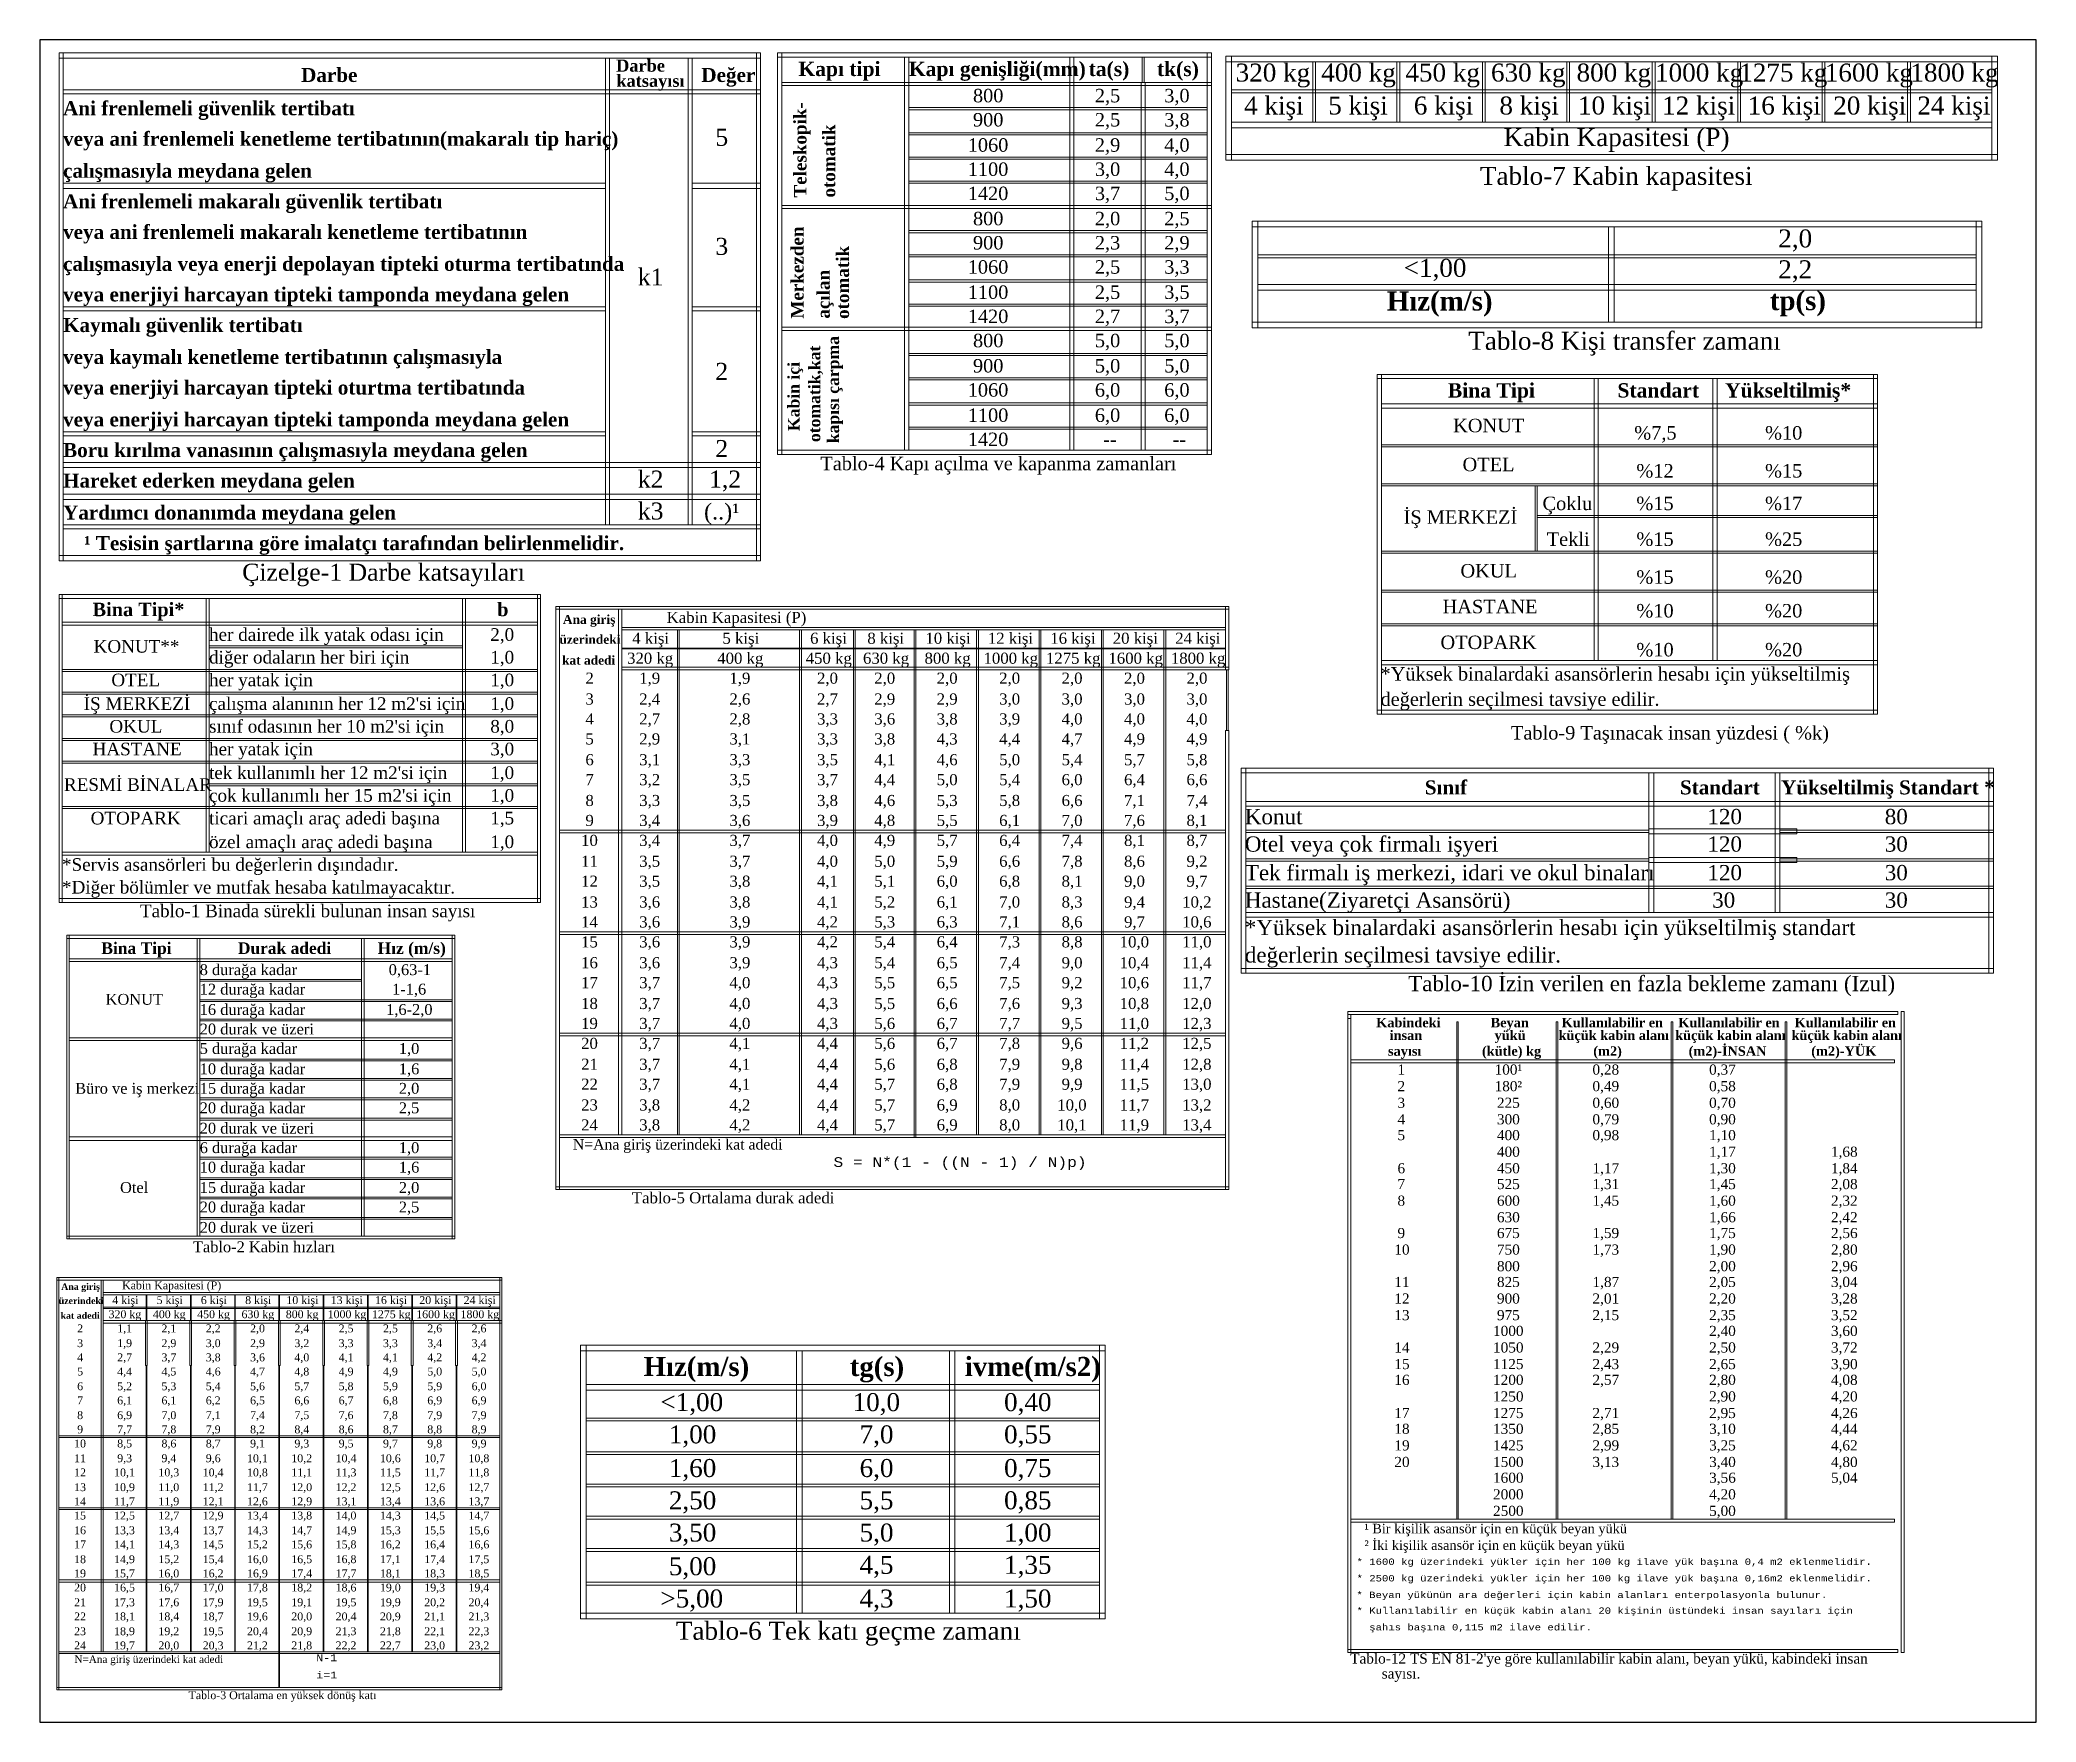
# Model space of a CAD drawing. Header units: millimetres. Extents: x 0 to 4572, y 0 to 3852.
import ezdxf

# ---------------------------------------------------------------- set-up
doc = ezdxf.new("R2010")
doc.units = ezdxf.units.MM
doc.styles.add('WMF-Courier36', font='cour.ttf')
doc.styles.add('WMF-Courier39', font='cour.ttf')
doc.styles.add('WMF-Courier41', font='cour.ttf')
doc.styles.add('WMF-Courier5', font='cour.ttf')
doc.styles.add('WMF-Times New Roman Tur0', font='timesbd.ttf')
doc.styles.add('WMF-Times New Roman Tur1', font='times.ttf')

msp = doc.modelspace()

# ---------------------------------------------------------------- texts
at = {"lineweight": 0}
for s, height, style, p in [('Darbe ', 27.78, 'WMF-Times New Roman Tur0', (1319.8, 3779.5)), ('Kapı tipi', 32.74, 'WMF-Times New Roman Tur0', (1737.3, 3769.5)), ('Kapı genişliği(mm)', 32.74, 'WMF-Times New Roman Tur0', (1990.4, 3769.5)), ('ta(s)', 32.74, 'WMF-Times New Roman Tur0', (2402, 3769.5)), ('tk(s)', 32.74, 'WMF-Times New Roman Tur0', (2558.5, 3769.5)), ('320 kg', 41.13, 'WMF-Times New Roman Tur1', (2738.9, 3756.9)), ('400 kg', 41.13, 'WMF-Times New Roman Tur1', (2934.9, 3756.9)), ('450 kg', 41.13, 'WMF-Times New Roman Tur1', (3127.7, 3756.9)), ('630 kg', 41.13, 'WMF-Times New Roman Tur1', (3323.7, 3756.9)), ('800 kg', 41.13, 'WMF-Times New Roman Tur1', (3519.7, 3756.9)), ('1000 kg', 41.13, 'WMF-Times New Roman Tur1', (3699.6, 3756.9)), ('1275 kg', 41.13, 'WMF-Times New Roman Tur1', (3892.4, 3756.9)), ('1600 kg', 41.13, 'WMF-Times New Roman Tur1', (4088.4, 3756.9)), ('1800 kg', 41.13, 'WMF-Times New Roman Tur1', (4284.4, 3756.9)), ('Darbe', 32.05, 'WMF-Times New Roman Tur0', (598.2, 3755.9)), (' katsayısı', 27.78, 'WMF-Times New Roman Tur0', (1309.9, 3744.8)), ('Değer', 32.05, 'WMF-Times New Roman Tur0', (1515, 3755.9)), ('Ani frenlemeli güvenlik tertibatı', 32.053, 'WMF-Times New Roman Tur0', (53, 3679.7)), ('800 ', 30.81, 'WMF-Times New Roman Tur1', (2137.2, 3709.3)), ('2,5', 30.81, 'WMF-Times New Roman Tur1', (2416.4, 3709.3)), ('3,0', 30.81, 'WMF-Times New Roman Tur1', (2575.3, 3709.3)), ('4 kişi', 41.13, 'WMF-Times New Roman Tur1', (2758.2, 3681.4)), ('5 kişi', 41.13, 'WMF-Times New Roman Tur1', (2951, 3681.4)), ('6 kişi', 41.13, 'WMF-Times New Roman Tur1', (3147, 3681.4)), ('8 kişi', 41.13, 'WMF-Times New Roman Tur1', (3343, 3681.4)), ('10 kişi', 41.13, 'WMF-Times New Roman Tur1', (3522.9, 3681.4)), ('12 kişi', 41.13, 'WMF-Times New Roman Tur1', (3715.7, 3681.4)), ('16 kişi', 41.13, 'WMF-Times New Roman Tur1', (3911.7, 3681.4)), ('20 kişi', 41.13, 'WMF-Times New Roman Tur1', (4107.7, 3681.4)), ('24 kişi', 41.13, 'WMF-Times New Roman Tur1', (4300.4, 3681.4)), ('900 ', 30.81, 'WMF-Times New Roman Tur1', (2137.2, 3654)), ('2,5', 30.81, 'WMF-Times New Roman Tur1', (2416.4, 3654)), ('3,8', 30.81, 'WMF-Times New Roman Tur1', (2575.3, 3654)), ('veya ani frenlemeli kenetleme tertibatının(makaralı tip hariç) ', 32.053, 'WMF-Times New Roman Tur0', (53, 3609.7)), ('5', 39, 'WMF-Times New Roman Tur1', (1547.1, 3609.7)), ('1060 ', 30.81, 'WMF-Times New Roman Tur1', (2125.2, 3596.2)), ('2,9', 30.81, 'WMF-Times New Roman Tur1', (2416.4, 3596.2)), ('4,0', 30.81, 'WMF-Times New Roman Tur1', (2575.3, 3596.2)), ('Kabin Kapasitesi (P)', 41.127, 'WMF-Times New Roman Tur1', (3352.6, 3609)), ('çalışmasıyla meydana gelen', 32.053, 'WMF-Times New Roman Tur0', (53, 3536.6)), ('1100 ', 30.81, 'WMF-Times New Roman Tur1', (2125.2, 3540.8)), ('3,0', 30.81, 'WMF-Times New Roman Tur1', (2416.4, 3540.8)), ('4,0', 30.81, 'WMF-Times New Roman Tur1', (2575.3, 3540.8)), ('Tablo-7 Kabin kapasitesi', 41.127, 'WMF-Times New Roman Tur1', (3298.4, 3520.3)), ('Ani frenlemeli makaralı güvenlik tertibatı', 32.053, 'WMF-Times New Roman Tur0', (53, 3466.6)), ('1420 ', 30.81, 'WMF-Times New Roman Tur1', (2125.2, 3485.4)), ('3,7', 30.81, 'WMF-Times New Roman Tur1', (2416.4, 3485.4)), ('5,0', 30.81, 'WMF-Times New Roman Tur1', (2575.3, 3485.4)), ('veya ani frenlemeli makaralı kenetleme tertibatının ', 32.053, 'WMF-Times New Roman Tur0', (53, 3396.5)), ('800 ', 30.81, 'WMF-Times New Roman Tur1', (2137.2, 3427.7)), ('2,0', 30.81, 'WMF-Times New Roman Tur1', (2416.4, 3427.7)), ('2,5', 30.81, 'WMF-Times New Roman Tur1', (2575.3, 3427.7)), ('3', 39, 'WMF-Times New Roman Tur1', (1547.1, 3360)), ('900 ', 30.81, 'WMF-Times New Roman Tur1', (2137.2, 3372.3)), ('2,3', 30.81, 'WMF-Times New Roman Tur1', (2416.4, 3372.3)), ('2,9', 30.81, 'WMF-Times New Roman Tur1', (2575.3, 3372.3)), ('2,0', 41.13, 'WMF-Times New Roman Tur1', (3981.8, 3377.1)), ('çalışmasıyla veya enerji depolayan tipteki oturma tertibatında', 32.053, 'WMF-Times New Roman Tur0', (53, 3323.4)), ('1060 ', 30.81, 'WMF-Times New Roman Tur1', (2125.2, 3316.9)), ('2,5', 30.81, 'WMF-Times New Roman Tur1', (2416.4, 3316.9)), ('3,3', 30.81, 'WMF-Times New Roman Tur1', (2575.3, 3316.9)), ('<1,00', 41.13, 'WMF-Times New Roman Tur1', (3123.8, 3309.6)), ('2,2', 41.13, 'WMF-Times New Roman Tur1', (3981.8, 3306.4)), ('k1', 38.98, 'WMF-Times New Roman Tur1', (1369.4, 3289.9)), ('veya enerjiyi harcayan tipteki tamponda meydana gelen', 32.053, 'WMF-Times New Roman Tur0', (53, 3253.4)), ('1100 ', 30.81, 'WMF-Times New Roman Tur1', (2125.2, 3259.2)), ('2,5', 30.81, 'WMF-Times New Roman Tur1', (2416.4, 3259.2)), ('3,5', 30.81, 'WMF-Times New Roman Tur1', (2575.3, 3259.2)), ('Hız(m/s)', 43.7, 'WMF-Times New Roman Tur0', (3085.3, 3232.5)), ('tp(s)', 43.7, 'WMF-Times New Roman Tur0', (3962.6, 3233.4)), ('Kaymalı güvenlik tertibatı', 32.053, 'WMF-Times New Roman Tur0', (53, 3183.3)), ('1420 ', 30.81, 'WMF-Times New Roman Tur1', (2125.2, 3203.8)), ('2,7', 30.81, 'WMF-Times New Roman Tur1', (2416.4, 3203.8)), ('3,7', 30.81, 'WMF-Times New Roman Tur1', (2575.3, 3203.8)), ('800 ', 30.81, 'WMF-Times New Roman Tur1', (2137.2, 3148.4)), ('5,0', 30.81, 'WMF-Times New Roman Tur1', (2416.4, 3148.4)), ('5,0', 30.81, 'WMF-Times New Roman Tur1', (2575.3, 3148.4)), ('Tablo-8 Kişi transfer zamanı', 41.133, 'WMF-Times New Roman Tur1', (3271.7, 3142.6)), ('veya kaymalı kenetleme tertibatının çalışmasıyla', 32.053, 'WMF-Times New Roman Tur0', (53, 3110.2)), ('2', 39, 'WMF-Times New Roman Tur1', (1547.1, 3073.7)), ('900 ', 30.81, 'WMF-Times New Roman Tur1', (2137.2, 3090.6)), ('5,0', 30.81, 'WMF-Times New Roman Tur1', (2416.4, 3090.6)), ('5,0', 30.81, 'WMF-Times New Roman Tur1', (2575.3, 3090.6)), ('veya enerjiyi harcayan tipteki oturtma tertibatında', 32.053, 'WMF-Times New Roman Tur0', (53, 3040.2)), ('1060 ', 30.81, 'WMF-Times New Roman Tur1', (2125.2, 3035.3)), ('6,0', 30.81, 'WMF-Times New Roman Tur1', (2416.4, 3035.3)), ('6,0', 30.81, 'WMF-Times New Roman Tur1', (2575.3, 3035.3)), ('Bina Tipi', 32.78, 'WMF-Times New Roman Tur0', (3224.9, 3033.3)), ('Standart', 32.78, 'WMF-Times New Roman Tur0', (3613.4, 3033.3)), ('Yükseltilmiş*', 32.776, 'WMF-Times New Roman Tur0', (3859.9, 3033.3)), ('veya enerjiyi harcayan tipteki tamponda meydana gelen', 32.053, 'WMF-Times New Roman Tur0', (53, 2967.1)), ('1100 ', 30.81, 'WMF-Times New Roman Tur1', (2125.2, 2977.5)), ('6,0', 30.81, 'WMF-Times New Roman Tur1', (2416.4, 2977.5)), ('6,0', 30.81, 'WMF-Times New Roman Tur1', (2575.3, 2977.5)), ('KONUT', 30.85, 'WMF-Times New Roman Tur1', (3237, 2953.8)), ('Boru kırılma vanasının çalışmasıyla meydana gelen', 32.053, 'WMF-Times New Roman Tur0', (53, 2897)), ('2', 39, 'WMF-Times New Roman Tur1', (1547.1, 2897)), ('1420 ', 30.81, 'WMF-Times New Roman Tur1', (2125.2, 2922.1)), (' --', 30.81, 'WMF-Times New Roman Tur1', (2423.7, 2922.1)), (' --', 30.81, 'WMF-Times New Roman Tur1', (2582.6, 2922.1)), ('%7,5', 30.85, 'WMF-Times New Roman Tur1', (3651.9, 2936.9)), ('%10', 30.85, 'WMF-Times New Roman Tur1', (3951.5, 2936.9)), ('Tablo-4 Kapı açılma ve kapanma zamanları', 30.814, 'WMF-Times New Roman Tur1', (1787.7, 2866.8)), ('OTEL', 30.85, 'WMF-Times New Roman Tur1', (3258.6, 2864.6)), ('%12', 30.85, 'WMF-Times New Roman Tur1', (3656.8, 2850.1)), ('%15', 30.85, 'WMF-Times New Roman Tur1', (3951.5, 2850.1)), ('Hareket ederken meydana gelen', 32.053, 'WMF-Times New Roman Tur0', (53, 2827)), ('k2', 38.98, 'WMF-Times New Roman Tur1', (1369.4, 2827)), ('1,2', 38.98, 'WMF-Times New Roman Tur1', (1532.6, 2827)), ('k3', 38.98, 'WMF-Times New Roman Tur1', (1369.4, 2753.9)), ('  (..)¹', 36.55, 'WMF-Times New Roman Tur1', (1493.7, 2753.9)), ('Çoklu', 30.85, 'WMF-Times New Roman Tur1', (3441.8, 2775.4)), ('%15', 30.85, 'WMF-Times New Roman Tur1', (3656.8, 2775.4)), ('%17', 30.85, 'WMF-Times New Roman Tur1', (3951.5, 2775.4)), ('Yardımcı donanımda meydana gelen', 32.053, 'WMF-Times New Roman Tur0', (53, 2753.9)), ('İŞ MERKEZİ', 30.85, 'WMF-Times New Roman Tur1', (3123.7, 2744.1)), ('    ¹ Tesisin şartlarına göre imalatçı tarafından belirlenmelidir.', 32.053, 'WMF-Times New Roman Tur0', (53, 2683.8)), ('Tekli', 30.85, 'WMF-Times New Roman Tur1', (3451.4, 2693.5)), ('%15', 30.85, 'WMF-Times New Roman Tur1', (3656.8, 2693.5)), ('%25', 30.85, 'WMF-Times New Roman Tur1', (3951.5, 2693.5)), ('Çizelge-1 Darbe katsayıları', 38.984, 'WMF-Times New Roman Tur1', (463.3, 2613.8)), ('OKUL', 30.85, 'WMF-Times New Roman Tur1', (3253.8, 2621.2)), ('%15', 30.85, 'WMF-Times New Roman Tur1', (3656.8, 2606.7)), ('%20', 30.85, 'WMF-Times New Roman Tur1', (3951.5, 2606.7)), ('Bina Tipi*', 30.74, 'WMF-Times New Roman Tur0', (120.6, 2532.6)), ('b', 30.7, 'WMF-Times New Roman Tur0', (1047.4, 2532.6)), ('HASTANE', 30.85, 'WMF-Times New Roman Tur1', (3212.9, 2539.2)), ('%10', 30.85, 'WMF-Times New Roman Tur1', (3656.8, 2529.6)), ('%20', 30.85, 'WMF-Times New Roman Tur1', (3951.5, 2529.6)), ('Ana giriş', 20.3, 'WMF-Times New Roman Tur0', (1197.9, 2515)), ('Kabin Kapasitesi (P)', 25.429, 'WMF-Times New Roman Tur1', (1435.5, 2517)), ('KONUT**', 28.93, 'WMF-Times New Roman Tur1', (122.9, 2449)), ('her dairede ilk yatak odası için', 28.934, 'WMF-Times New Roman Tur1', (387.4, 2476.1)), ('2,0', 28.93, 'WMF-Times New Roman Tur1', (1031.6, 2476.1)), ('üzerindeki', 20.3, 'WMF-Times New Roman Tur0', (1189.9, 2469.3)), ('4 kişi', 25.43, 'WMF-Times New Roman Tur1', (1356.8, 2469.3)), ('5 kişi', 25.43, 'WMF-Times New Roman Tur1', (1563.4, 2469.3)), ('6 kişi', 25.43, 'WMF-Times New Roman Tur1', (1764.1, 2469.3)), ('8 kişi', 25.43, 'WMF-Times New Roman Tur1', (1895.2, 2469.3)), ('10 kişi', 25.43, 'WMF-Times New Roman Tur1', (2028.3, 2469.3)), ('12 kişi', 25.43, 'WMF-Times New Roman Tur1', (2171.3, 2469.3)), ('16 kişi', 25.43, 'WMF-Times New Roman Tur1', (2314.4, 2469.3)), ('20 kişi', 25.43, 'WMF-Times New Roman Tur1', (2457.4, 2469.3)), ('24 kişi', 25.43, 'WMF-Times New Roman Tur1', (2600.5, 2469.3)), ('OTOPARK', 30.85, 'WMF-Times New Roman Tur1', (3208, 2457.3)), ('%10', 30.85, 'WMF-Times New Roman Tur1', (3656.8, 2440.4)), ('%20', 30.85, 'WMF-Times New Roman Tur1', (3951.5, 2440.4)), ('diğer odaların her biri için', 28.934, 'WMF-Times New Roman Tur1', (387.4, 2424.1)), ('1,0', 28.93, 'WMF-Times New Roman Tur1', (1031.6, 2424.1)), ('kat adedi', 20.3, 'WMF-Times New Roman Tur0', (1195.9, 2421.6)), ('320 kg', 25.43, 'WMF-Times New Roman Tur1', (1344.9, 2423.6)), ('400 kg', 25.43, 'WMF-Times New Roman Tur1', (1551.5, 2423.6)), ('450 kg', 25.43, 'WMF-Times New Roman Tur1', (1754.1, 2423.6)), ('630 kg', 25.43, 'WMF-Times New Roman Tur1', (1885.3, 2423.6)), ('800 kg', 25.43, 'WMF-Times New Roman Tur1', (2026.3, 2423.6)), ('1000 kg', 25.43, 'WMF-Times New Roman Tur1', (2161.4, 2423.6)), ('1275 kg', 25.43, 'WMF-Times New Roman Tur1', (2304.4, 2423.6)), ('1600 kg', 25.43, 'WMF-Times New Roman Tur1', (2447.5, 2423.6)), ('1800 kg', 25.43, 'WMF-Times New Roman Tur1', (2590.5, 2423.6)), ('OTEL', 28.93, 'WMF-Times New Roman Tur1', (163.6, 2372.1)), ('her yatak için', 28.934, 'WMF-Times New Roman Tur1', (387.4, 2372.1)), ('1,0', 28.93, 'WMF-Times New Roman Tur1', (1031.6, 2372.1)), ('2', 25.4, 'WMF-Times New Roman Tur1', (1249.5, 2377.9)), ('1,9', 25.43, 'WMF-Times New Roman Tur1', (1372.7, 2377.9)), ('1,9', 25.43, 'WMF-Times New Roman Tur1', (1579.3, 2377.9)), ('2,0', 25.43, 'WMF-Times New Roman Tur1', (1780, 2377.9)), ('2,0', 25.43, 'WMF-Times New Roman Tur1', (1911.1, 2377.9)), ('2,0', 25.43, 'WMF-Times New Roman Tur1', (2054.1, 2377.9)), ('2,0', 25.43, 'WMF-Times New Roman Tur1', (2197.2, 2377.9)), ('2,0', 25.43, 'WMF-Times New Roman Tur1', (2340.2, 2377.9)), ('2,0', 25.43, 'WMF-Times New Roman Tur1', (2483.2, 2377.9)), ('2,0', 25.43, 'WMF-Times New Roman Tur1', (2626.3, 2377.9)), ('*Yüksek binalardaki asansörlerin hesabı için yükseltilmiş', 30.848, 'WMF-Times New Roman Tur1', (3070.7, 2385)), ('İŞ MERKEZİ', 28.93, 'WMF-Times New Roman Tur1', (100.3, 2317.9)), ("çalışma alanının her 12 m2'si için", 28.934, 'WMF-Times New Roman Tur1', (387.4, 2317.9)), ('1,0', 28.93, 'WMF-Times New Roman Tur1', (1031.6, 2317.9)), ('3', 25.4, 'WMF-Times New Roman Tur1', (1249.5, 2330.2)), ('2,4', 25.43, 'WMF-Times New Roman Tur1', (1372.7, 2330.2)), ('2,6', 25.43, 'WMF-Times New Roman Tur1', (1579.3, 2330.2)), ('2,7', 25.43, 'WMF-Times New Roman Tur1', (1780, 2330.2)), ('2,9', 25.43, 'WMF-Times New Roman Tur1', (1911.1, 2330.2)), ('2,9', 25.43, 'WMF-Times New Roman Tur1', (2054.1, 2330.2)), ('3,0', 25.43, 'WMF-Times New Roman Tur1', (2197.2, 2330.2)), ('3,0', 25.43, 'WMF-Times New Roman Tur1', (2340.2, 2330.2)), ('3,0', 25.43, 'WMF-Times New Roman Tur1', (2483.2, 2330.2)), ('3,0', 25.43, 'WMF-Times New Roman Tur1', (2626.3, 2330.2)), ('değerlerin seçilmesi tavsiye edilir.', 30.848, 'WMF-Times New Roman Tur1', (3070.7, 2327.2)), ('OKUL', 28.93, 'WMF-Times New Roman Tur1', (159.1, 2265.9)), ("sınıf odasının her 10 m2'si için", 28.934, 'WMF-Times New Roman Tur1', (387.4, 2265.9)), ('8,0', 28.93, 'WMF-Times New Roman Tur1', (1031.6, 2265.9)), ('4', 25.4, 'WMF-Times New Roman Tur1', (1249.5, 2284.5)), ('2,7', 25.43, 'WMF-Times New Roman Tur1', (1372.7, 2284.5)), ('2,8', 25.43, 'WMF-Times New Roman Tur1', (1579.3, 2284.5)), ('3,3', 25.43, 'WMF-Times New Roman Tur1', (1780, 2284.5)), ('3,6', 25.43, 'WMF-Times New Roman Tur1', (1911.1, 2284.5)), ('3,8', 25.43, 'WMF-Times New Roman Tur1', (2054.1, 2284.5)), ('3,9', 25.43, 'WMF-Times New Roman Tur1', (2197.2, 2284.5)), ('4,0', 25.43, 'WMF-Times New Roman Tur1', (2340.2, 2284.5)), ('4,0', 25.43, 'WMF-Times New Roman Tur1', (2483.2, 2284.5)), ('4,0', 25.43, 'WMF-Times New Roman Tur1', (2626.3, 2284.5)), ('HASTANE', 28.93, 'WMF-Times New Roman Tur1', (120.6, 2213.9)), ('her yatak için', 28.934, 'WMF-Times New Roman Tur1', (387.4, 2213.9)), ('3,0', 28.93, 'WMF-Times New Roman Tur1', (1031.6, 2213.9)), ('5', 25.4, 'WMF-Times New Roman Tur1', (1249.5, 2238.8)), ('2,9', 25.43, 'WMF-Times New Roman Tur1', (1372.7, 2238.8)), ('3,1', 25.43, 'WMF-Times New Roman Tur1', (1579.3, 2238.8)), ('3,3', 25.43, 'WMF-Times New Roman Tur1', (1780, 2238.8)), ('3,8', 25.43, 'WMF-Times New Roman Tur1', (1911.1, 2238.8)), ('4,3', 25.43, 'WMF-Times New Roman Tur1', (2054.1, 2238.8)), ('4,4', 25.43, 'WMF-Times New Roman Tur1', (2197.2, 2238.8)), ('4,7', 25.43, 'WMF-Times New Roman Tur1', (2340.2, 2238.8)), ('4,9', 25.43, 'WMF-Times New Roman Tur1', (2483.2, 2238.8)), ('4,9', 25.43, 'WMF-Times New Roman Tur1', (2626.3, 2238.8)), ('Tablo-9 Taşınacak insan yüzdesi ( %k)', 30.848, 'WMF-Times New Roman Tur1', (3369.5, 2250.1)), ('6', 25.4, 'WMF-Times New Roman Tur1', (1249.5, 2191.2)), ('3,1', 25.43, 'WMF-Times New Roman Tur1', (1372.7, 2191.2)), ('3,3', 25.43, 'WMF-Times New Roman Tur1', (1579.3, 2191.2)), ('3,5', 25.43, 'WMF-Times New Roman Tur1', (1780, 2191.2)), ('4,1', 25.43, 'WMF-Times New Roman Tur1', (1911.1, 2191.2)), ('4,6', 25.43, 'WMF-Times New Roman Tur1', (2054.1, 2191.2)), ('5,0', 25.43, 'WMF-Times New Roman Tur1', (2197.2, 2191.2)), ('5,4', 25.43, 'WMF-Times New Roman Tur1', (2340.2, 2191.2)), ('5,7', 25.43, 'WMF-Times New Roman Tur1', (2483.2, 2191.2)), ('5,8', 25.43, 'WMF-Times New Roman Tur1', (2626.3, 2191.2)), ('RESMİ BİNALAR', 28.934, 'WMF-Times New Roman Tur1', (55.1, 2132.5)), ("tek kullanımlı her 12 m2'si için", 28.934, 'WMF-Times New Roman Tur1', (387.4, 2159.7)), ('1,0', 28.93, 'WMF-Times New Roman Tur1', (1031.6, 2159.7)), ('7', 25.4, 'WMF-Times New Roman Tur1', (1249.5, 2145.5)), ('3,2', 25.43, 'WMF-Times New Roman Tur1', (1372.7, 2145.5)), ('3,5', 25.43, 'WMF-Times New Roman Tur1', (1579.3, 2145.5)), ('3,7', 25.43, 'WMF-Times New Roman Tur1', (1780, 2145.5)), ('4,4', 25.43, 'WMF-Times New Roman Tur1', (1911.1, 2145.5)), ('5,0', 25.43, 'WMF-Times New Roman Tur1', (2054.1, 2145.5)), ('5,4', 25.43, 'WMF-Times New Roman Tur1', (2197.2, 2145.5)), ('6,0', 25.43, 'WMF-Times New Roman Tur1', (2340.2, 2145.5)), ('6,4', 25.43, 'WMF-Times New Roman Tur1', (2483.2, 2145.5)), ('6,6', 25.43, 'WMF-Times New Roman Tur1', (2626.3, 2145.5)), ('Sınıf', 32.05, 'WMF-Times New Roman Tur0', (3172.2, 2124.4)), ('Standart', 32.05, 'WMF-Times New Roman Tur0', (3756.6, 2124.4)), ('Yükseltilmiş Standart *', 32.053, 'WMF-Times New Roman Tur0', (3988.1, 2124.4)), ("çok kullanımlı her 15 m2'si için", 28.934, 'WMF-Times New Roman Tur1', (387.4, 2107.7)), ('1,0', 28.93, 'WMF-Times New Roman Tur1', (1031.6, 2107.7)), ('8', 25.4, 'WMF-Times New Roman Tur1', (1249.5, 2097.8)), ('3,3', 25.43, 'WMF-Times New Roman Tur1', (1372.7, 2097.8)), ('3,5', 25.43, 'WMF-Times New Roman Tur1', (1579.3, 2097.8)), ('3,8', 25.43, 'WMF-Times New Roman Tur1', (1780, 2097.8)), ('4,6', 25.43, 'WMF-Times New Roman Tur1', (1911.1, 2097.8)), ('5,3', 25.43, 'WMF-Times New Roman Tur1', (2054.1, 2097.8)), ('5,8', 25.43, 'WMF-Times New Roman Tur1', (2197.2, 2097.8)), ('6,6', 25.43, 'WMF-Times New Roman Tur1', (2340.2, 2097.8)), ('7,1', 25.43, 'WMF-Times New Roman Tur1', (2483.2, 2097.8)), ('7,4', 25.43, 'WMF-Times New Roman Tur1', (2626.3, 2097.8)), ('OTOPARK', 28.93, 'WMF-Times New Roman Tur1', (116.1, 2055.7)), ('ticari amaçlı araç adedi başına', 28.934, 'WMF-Times New Roman Tur1', (387.4, 2055.7)), ('1,5', 28.93, 'WMF-Times New Roman Tur1', (1031.6, 2055.7)), ('9', 25.4, 'WMF-Times New Roman Tur1', (1249.5, 2052.1)), ('3,4', 25.43, 'WMF-Times New Roman Tur1', (1372.7, 2052.1)), ('3,6', 25.43, 'WMF-Times New Roman Tur1', (1579.3, 2052.1)), ('3,9', 25.43, 'WMF-Times New Roman Tur1', (1780, 2052.1)), ('4,8', 25.43, 'WMF-Times New Roman Tur1', (1911.1, 2052.1)), ('5,5', 25.43, 'WMF-Times New Roman Tur1', (2054.1, 2052.1)), ('6,1', 25.43, 'WMF-Times New Roman Tur1', (2197.2, 2052.1)), ('7,0', 25.43, 'WMF-Times New Roman Tur1', (2340.2, 2052.1)), ('7,6', 25.43, 'WMF-Times New Roman Tur1', (2483.2, 2052.1)), ('8,1', 25.43, 'WMF-Times New Roman Tur1', (2626.3, 2052.1)), ('Konut', 34.96, 'WMF-Times New Roman Tur1', (2759.9, 2056.1)), ('120', 34.96, 'WMF-Times New Roman Tur1', (3819.5, 2056.1)), ('80', 34.96, 'WMF-Times New Roman Tur1', (4225.7, 2056.1)), ('özel amaçlı araç adedi başına', 28.934, 'WMF-Times New Roman Tur1', (387.4, 2001.4)), ('1,0', 28.93, 'WMF-Times New Roman Tur1', (1031.6, 2001.4)), ('10', 25.43, 'WMF-Times New Roman Tur1', (1239.6, 2006.4)), ('3,4', 25.43, 'WMF-Times New Roman Tur1', (1372.7, 2006.4)), ('3,7', 25.43, 'WMF-Times New Roman Tur1', (1579.3, 2006.4)), ('4,0', 25.43, 'WMF-Times New Roman Tur1', (1780, 2006.4)), ('4,9', 25.43, 'WMF-Times New Roman Tur1', (1911.1, 2006.4)), ('5,7', 25.43, 'WMF-Times New Roman Tur1', (2054.1, 2006.4)), ('6,4', 25.43, 'WMF-Times New Roman Tur1', (2197.2, 2006.4)), ('7,4', 25.43, 'WMF-Times New Roman Tur1', (2340.2, 2006.4)), ('8,1', 25.43, 'WMF-Times New Roman Tur1', (2483.2, 2006.4)), ('8,7', 25.43, 'WMF-Times New Roman Tur1', (2626.3, 2006.4)), ('Otel veya çok firmalı işyeri', 34.955, 'WMF-Times New Roman Tur1', (2759.9, 1993.3)), ('120', 34.96, 'WMF-Times New Roman Tur1', (3819.5, 1993.3)), ('30', 34.96, 'WMF-Times New Roman Tur1', (4225.7, 1993.3)), ('*Servis asansörleri bu değerlerin dışındadır.', 28.934, 'WMF-Times New Roman Tur1', (50.6, 1949.4)), ('11', 25.43, 'WMF-Times New Roman Tur1', (1239.6, 1958.7)), ('3,5', 25.43, 'WMF-Times New Roman Tur1', (1372.7, 1958.7)), ('3,7', 25.43, 'WMF-Times New Roman Tur1', (1579.3, 1958.7)), ('4,0', 25.43, 'WMF-Times New Roman Tur1', (1780, 1958.7)), ('5,0', 25.43, 'WMF-Times New Roman Tur1', (1911.1, 1958.7)), ('5,9', 25.43, 'WMF-Times New Roman Tur1', (2054.1, 1958.7)), ('6,6', 25.43, 'WMF-Times New Roman Tur1', (2197.2, 1958.7)), ('7,8', 25.43, 'WMF-Times New Roman Tur1', (2340.2, 1958.7)), ('8,6', 25.43, 'WMF-Times New Roman Tur1', (2483.2, 1958.7)), ('9,2', 25.43, 'WMF-Times New Roman Tur1', (2626.3, 1958.7)), ('*Diğer bölümler ve mutfak hesaba katılmayacaktır.', 28.934, 'WMF-Times New Roman Tur1', (50.6, 1897.4)), ('12', 25.43, 'WMF-Times New Roman Tur1', (1239.6, 1913)), ('3,5', 25.43, 'WMF-Times New Roman Tur1', (1372.7, 1913)), ('3,8', 25.43, 'WMF-Times New Roman Tur1', (1579.3, 1913)), ('4,1', 25.43, 'WMF-Times New Roman Tur1', (1780, 1913)), ('5,1', 25.43, 'WMF-Times New Roman Tur1', (1911.1, 1913)), ('6,0', 25.43, 'WMF-Times New Roman Tur1', (2054.1, 1913)), ('6,8', 25.43, 'WMF-Times New Roman Tur1', (2197.2, 1913)), ('8,1', 25.43, 'WMF-Times New Roman Tur1', (2340.2, 1913)), ('9,0', 25.43, 'WMF-Times New Roman Tur1', (2483.2, 1913)), ('9,7', 25.43, 'WMF-Times New Roman Tur1', (2626.3, 1913)), ('Tek firmalı iş merkezi, idari ve okul binaları', 34.955, 'WMF-Times New Roman Tur1', (2759.9, 1927.8)), ('120', 34.96, 'WMF-Times New Roman Tur1', (3819.5, 1927.8)), ('30', 34.96, 'WMF-Times New Roman Tur1', (4225.7, 1927.8)), ('13', 25.43, 'WMF-Times New Roman Tur1', (1239.6, 1865.3)), ('3,6', 25.43, 'WMF-Times New Roman Tur1', (1372.7, 1865.3)), ('3,8', 25.43, 'WMF-Times New Roman Tur1', (1579.3, 1865.3)), ('4,1', 25.43, 'WMF-Times New Roman Tur1', (1780, 1865.3)), ('5,2', 25.43, 'WMF-Times New Roman Tur1', (1911.1, 1865.3)), ('6,1', 25.43, 'WMF-Times New Roman Tur1', (2054.1, 1865.3)), ('7,0', 25.43, 'WMF-Times New Roman Tur1', (2197.2, 1865.3)), ('8,3', 25.43, 'WMF-Times New Roman Tur1', (2340.2, 1865.3)), ('9,4', 25.43, 'WMF-Times New Roman Tur1', (2483.2, 1865.3)), ('10,2', 25.43, 'WMF-Times New Roman Tur1', (2616.4, 1865.3)), ('Hastane(Ziyaretçi Asansörü)', 34.955, 'WMF-Times New Roman Tur1', (2759.9, 1865)), ('30', 34.96, 'WMF-Times New Roman Tur1', (3830.4, 1865)), ('30', 34.96, 'WMF-Times New Roman Tur1', (4225.7, 1865)), ('Tablo-1 Binada sürekli bulunan insan sayısı', 28.934, 'WMF-Times New Roman Tur1', (229.1, 1843.2)), ('14', 25.43, 'WMF-Times New Roman Tur1', (1239.6, 1819.7)), ('3,6', 25.43, 'WMF-Times New Roman Tur1', (1372.7, 1819.7)), ('3,9', 25.43, 'WMF-Times New Roman Tur1', (1579.3, 1819.7)), ('4,2', 25.43, 'WMF-Times New Roman Tur1', (1780, 1819.7)), ('5,3', 25.43, 'WMF-Times New Roman Tur1', (1911.1, 1819.7)), ('6,3', 25.43, 'WMF-Times New Roman Tur1', (2054.1, 1819.7)), ('7,1', 25.43, 'WMF-Times New Roman Tur1', (2197.2, 1819.7)), ('8,6', 25.43, 'WMF-Times New Roman Tur1', (2340.2, 1819.7)), ('9,7', 25.43, 'WMF-Times New Roman Tur1', (2483.2, 1819.7)), ('10,6', 25.43, 'WMF-Times New Roman Tur1', (2616.4, 1819.7)), ('*Yüksek binalardaki asansörlerin hesabı için yükseltilmiş standart ', 34.955, 'WMF-Times New Roman Tur1', (2759.9, 1802.2)), ('Bina Tipi', 26.4, 'WMF-Times New Roman Tur0', (140.8, 1759.1)), ('Durak adedi', 26.398, 'WMF-Times New Roman Tur0', (453.4, 1759.1)), ('Hız (m/s)', 26.4, 'WMF-Times New Roman Tur0', (773.6, 1759.1)), ('15', 25.43, 'WMF-Times New Roman Tur1', (1239.6, 1774)), ('3,6', 25.43, 'WMF-Times New Roman Tur1', (1372.7, 1774)), ('3,9', 25.43, 'WMF-Times New Roman Tur1', (1579.3, 1774)), ('4,2', 25.43, 'WMF-Times New Roman Tur1', (1780, 1774)), ('5,4', 25.43, 'WMF-Times New Roman Tur1', (1911.1, 1774)), ('6,4', 25.43, 'WMF-Times New Roman Tur1', (2054.1, 1774)), ('7,3', 25.43, 'WMF-Times New Roman Tur1', (2197.2, 1774)), ('8,8', 25.43, 'WMF-Times New Roman Tur1', (2340.2, 1774)), ('10,0', 25.43, 'WMF-Times New Roman Tur1', (2473.3, 1774)), ('11,0', 25.43, 'WMF-Times New Roman Tur1', (2616.4, 1774)), ('16', 25.43, 'WMF-Times New Roman Tur1', (1239.6, 1726.3)), ('3,6', 25.43, 'WMF-Times New Roman Tur1', (1372.7, 1726.3)), ('3,9', 25.43, 'WMF-Times New Roman Tur1', (1579.3, 1726.3)), ('4,3', 25.43, 'WMF-Times New Roman Tur1', (1780, 1726.3)), ('5,4', 25.43, 'WMF-Times New Roman Tur1', (1911.1, 1726.3)), ('6,5', 25.43, 'WMF-Times New Roman Tur1', (2054.1, 1726.3)), ('7,4', 25.43, 'WMF-Times New Roman Tur1', (2197.2, 1726.3)), ('9,0', 25.43, 'WMF-Times New Roman Tur1', (2340.2, 1726.3)), ('10,4', 25.43, 'WMF-Times New Roman Tur1', (2473.3, 1726.3)), ('11,4', 25.43, 'WMF-Times New Roman Tur1', (2616.4, 1726.3)), ('değerlerin seçilmesi tavsiye edilir.', 34.955, 'WMF-Times New Roman Tur1', (2759.9, 1739.4)), ('8 durağa kadar', 24.845, 'WMF-Times New Roman Tur1', (366, 1710.6)), ('12 durağa kadar', 24.845, 'WMF-Times New Roman Tur1', (366, 1666)), ('0,63-1', 24.85, 'WMF-Times New Roman Tur1', (798.9, 1710.6)), ('17', 25.43, 'WMF-Times New Roman Tur1', (1239.6, 1680.6)), ('3,7', 25.43, 'WMF-Times New Roman Tur1', (1372.7, 1680.6)), ('4,0', 25.43, 'WMF-Times New Roman Tur1', (1579.3, 1680.6)), ('4,3', 25.43, 'WMF-Times New Roman Tur1', (1780, 1680.6)), ('5,5', 25.43, 'WMF-Times New Roman Tur1', (1911.1, 1680.6)), ('6,5', 25.43, 'WMF-Times New Roman Tur1', (2054.1, 1680.6)), ('7,5', 25.43, 'WMF-Times New Roman Tur1', (2197.2, 1680.6)), ('9,2', 25.43, 'WMF-Times New Roman Tur1', (2340.2, 1680.6)), ('10,6', 25.43, 'WMF-Times New Roman Tur1', (2473.3, 1680.6)), ('11,7', 25.43, 'WMF-Times New Roman Tur1', (2616.4, 1680.6)), ('Tablo-10 İzin verilen en fazla bekleme zamanı (Izul)', 34.955, 'WMF-Times New Roman Tur1', (3134, 1673.8)), ('KONUT', 24.85, 'WMF-Times New Roman Tur1', (150.5, 1642.7)), ('1-1,6', 24.85, 'WMF-Times New Roman Tur1', (806.6, 1666)), ('18', 25.43, 'WMF-Times New Roman Tur1', (1239.6, 1632.9)), ('3,7', 25.43, 'WMF-Times New Roman Tur1', (1372.7, 1632.9)), ('4,0', 25.43, 'WMF-Times New Roman Tur1', (1579.3, 1632.9)), ('4,3', 25.43, 'WMF-Times New Roman Tur1', (1780, 1632.9)), ('5,5', 25.43, 'WMF-Times New Roman Tur1', (1911.1, 1632.9)), ('6,6', 25.43, 'WMF-Times New Roman Tur1', (2054.1, 1632.9)), ('7,6', 25.43, 'WMF-Times New Roman Tur1', (2197.2, 1632.9)), ('9,3', 25.43, 'WMF-Times New Roman Tur1', (2340.2, 1632.9)), ('10,8', 25.43, 'WMF-Times New Roman Tur1', (2473.3, 1632.9)), ('12,0', 25.43, 'WMF-Times New Roman Tur1', (2616.4, 1632.9)), ('20 durak ve üzeri', 24.845, 'WMF-Times New Roman Tur1', (366, 1574.7)), ('16 durağa kadar', 24.845, 'WMF-Times New Roman Tur1', (366, 1619.4)), ('1,6-2,0', 24.85, 'WMF-Times New Roman Tur1', (793, 1619.4)), ('19', 25.43, 'WMF-Times New Roman Tur1', (1239.6, 1587.2)), ('3,7', 25.43, 'WMF-Times New Roman Tur1', (1372.7, 1587.2)), ('4,0', 25.43, 'WMF-Times New Roman Tur1', (1579.3, 1587.2)), ('4,3', 25.43, 'WMF-Times New Roman Tur1', (1780, 1587.2)), ('5,6', 25.43, 'WMF-Times New Roman Tur1', (1911.1, 1587.2)), ('6,7', 25.43, 'WMF-Times New Roman Tur1', (2054.1, 1587.2)), ('7,7', 25.43, 'WMF-Times New Roman Tur1', (2197.2, 1587.2)), ('9,5', 25.43, 'WMF-Times New Roman Tur1', (2340.2, 1587.2)), ('11,0', 25.43, 'WMF-Times New Roman Tur1', (2473.3, 1587.2)), ('12,3', 25.43, 'WMF-Times New Roman Tur1', (2616.4, 1587.2)), ('Kabindeki', 21.69, 'WMF-Times New Roman Tur0', (3060.8, 1591)), ('Beyan', 21.69, 'WMF-Times New Roman Tur0', (3323, 1591)), ('Kullanılabilir en ', 21.694, 'WMF-Times New Roman Tur0', (3485.7, 1591)), ('Kullanılabilir en ', 21.694, 'WMF-Times New Roman Tur0', (3752.9, 1591)), ('Kullanılabilir en ', 21.694, 'WMF-Times New Roman Tur0', (4019.4, 1591)), ('5 durağa kadar', 24.845, 'WMF-Times New Roman Tur1', (366, 1530.1)), ('1,0', 24.85, 'WMF-Times New Roman Tur1', (822.1, 1530.1)), ('20', 25.43, 'WMF-Times New Roman Tur1', (1239.6, 1541.5)), ('3,7', 25.43, 'WMF-Times New Roman Tur1', (1372.7, 1541.5)), ('4,1', 25.43, 'WMF-Times New Roman Tur1', (1579.3, 1541.5)), ('4,4', 25.43, 'WMF-Times New Roman Tur1', (1780, 1541.5)), ('5,6', 25.43, 'WMF-Times New Roman Tur1', (1911.1, 1541.5)), ('6,7', 25.43, 'WMF-Times New Roman Tur1', (2054.1, 1541.5)), ('7,8', 25.43, 'WMF-Times New Roman Tur1', (2197.2, 1541.5)), ('9,6', 25.43, 'WMF-Times New Roman Tur1', (2340.2, 1541.5)), ('11,2', 25.43, 'WMF-Times New Roman Tur1', (2473.3, 1541.5)), ('12,5', 25.43, 'WMF-Times New Roman Tur1', (2616.4, 1541.5)), ('insan', 21.69, 'WMF-Times New Roman Tur0', (3091.6, 1562)), ('yükü', 21.69, 'WMF-Times New Roman Tur0', (3332, 1562)), ('küçük kabin alanı', 21.694, 'WMF-Times New Roman Tur0', (3478.4, 1562)), ('küçük kabin alanı', 21.694, 'WMF-Times New Roman Tur0', (3745.6, 1562)), ('küçük kabin alanı', 21.694, 'WMF-Times New Roman Tur0', (4012.1, 1562)), ('10 durağa kadar', 24.845, 'WMF-Times New Roman Tur1', (366, 1483.5)), ('21', 25.43, 'WMF-Times New Roman Tur1', (1239.6, 1493.8)), ('3,7', 25.43, 'WMF-Times New Roman Tur1', (1372.7, 1493.8)), ('4,1', 25.43, 'WMF-Times New Roman Tur1', (1579.3, 1493.8)), ('4,4', 25.43, 'WMF-Times New Roman Tur1', (1780, 1493.8)), ('5,6', 25.43, 'WMF-Times New Roman Tur1', (1911.1, 1493.8)), ('6,8', 25.43, 'WMF-Times New Roman Tur1', (2054.1, 1493.8)), ('7,9', 25.43, 'WMF-Times New Roman Tur1', (2197.2, 1493.8)), ('9,8', 25.43, 'WMF-Times New Roman Tur1', (2340.2, 1493.8)), ('11,4', 25.43, 'WMF-Times New Roman Tur1', (2473.3, 1493.8)), ('12,8', 25.43, 'WMF-Times New Roman Tur1', (2616.4, 1493.8)), ('sayısı', 21.69, 'WMF-Times New Roman Tur0', (3087.9, 1525.9)), ('(kütle) kg', 21.69, 'WMF-Times New Roman Tur0', (3303.1, 1525.9)), ('(m2)', 21.69, 'WMF-Times New Roman Tur0', (3558, 1525.9)), ('(m2)-İNSAN', 21.69, 'WMF-Times New Roman Tur0', (3776.4, 1525.9)), ('(m2)-YÜK', 21.69, 'WMF-Times New Roman Tur0', (4057.3, 1525.9)), ('Büro ve iş merkezi', 24.845, 'WMF-Times New Roman Tur1', (80.7, 1438.9)), ('15 durağa kadar', 24.845, 'WMF-Times New Roman Tur1', (366, 1438.9)), ('2,0', 24.85, 'WMF-Times New Roman Tur1', (822.1, 1438.9)), ('1,6', 24.85, 'WMF-Times New Roman Tur1', (822.1, 1483.5)), ('22', 25.43, 'WMF-Times New Roman Tur1', (1239.6, 1448.1)), ('3,7', 25.43, 'WMF-Times New Roman Tur1', (1372.7, 1448.1)), ('4,1', 25.43, 'WMF-Times New Roman Tur1', (1579.3, 1448.1)), ('4,4', 25.43, 'WMF-Times New Roman Tur1', (1780, 1448.1)), ('5,7', 25.43, 'WMF-Times New Roman Tur1', (1911.1, 1448.1)), ('6,8', 25.43, 'WMF-Times New Roman Tur1', (2054.1, 1448.1)), ('7,9', 25.43, 'WMF-Times New Roman Tur1', (2197.2, 1448.1)), ('9,9', 25.43, 'WMF-Times New Roman Tur1', (2340.2, 1448.1)), ('11,5', 25.43, 'WMF-Times New Roman Tur1', (2473.3, 1448.1)), ('13,0', 25.43, 'WMF-Times New Roman Tur1', (2616.4, 1448.1)), ('2 ', 23.14, 'WMF-Times New Roman Tur1', (3109.6, 1444.7)), ('1 ', 23.14, 'WMF-Times New Roman Tur1', (3109.6, 1482.7)), ('100¹', 23.14, 'WMF-Times New Roman Tur1', (3332, 1482.7)), ('180²', 23.14, 'WMF-Times New Roman Tur1', (3332, 1444.7)), ('0,28', 23.14, 'WMF-Times New Roman Tur1', (3556.2, 1482.7)), ('0,49', 23.14, 'WMF-Times New Roman Tur1', (3556.2, 1444.7)), ('0,37', 23.14, 'WMF-Times New Roman Tur1', (3823.4, 1482.7)), ('0,58', 23.14, 'WMF-Times New Roman Tur1', (3823.4, 1444.7)), ('20 durağa kadar', 24.845, 'WMF-Times New Roman Tur1', (366, 1394.2)), ('2,5', 24.85, 'WMF-Times New Roman Tur1', (822.1, 1394.2)), ('23', 25.43, 'WMF-Times New Roman Tur1', (1239.6, 1400.5)), ('3,8', 25.43, 'WMF-Times New Roman Tur1', (1372.7, 1400.5)), ('4,2', 25.43, 'WMF-Times New Roman Tur1', (1579.3, 1400.5)), ('4,4', 25.43, 'WMF-Times New Roman Tur1', (1780, 1400.5)), ('5,7', 25.43, 'WMF-Times New Roman Tur1', (1911.1, 1400.5)), ('6,9', 25.43, 'WMF-Times New Roman Tur1', (2054.1, 1400.5)), ('8,0', 25.43, 'WMF-Times New Roman Tur1', (2197.2, 1400.5)), ('10,0', 25.43, 'WMF-Times New Roman Tur1', (2330.3, 1400.5)), ('11,7', 25.43, 'WMF-Times New Roman Tur1', (2473.3, 1400.5)), ('13,2', 25.43, 'WMF-Times New Roman Tur1', (2616.4, 1400.5)), ('3 ', 23.14, 'WMF-Times New Roman Tur1', (3109.6, 1406.7)), ('225', 23.14, 'WMF-Times New Roman Tur1', (3337.4, 1406.7)), ('0,60', 23.14, 'WMF-Times New Roman Tur1', (3556.2, 1406.7)), ('0,70', 23.14, 'WMF-Times New Roman Tur1', (3823.4, 1406.7)), ('20 durak ve üzeri', 24.845, 'WMF-Times New Roman Tur1', (366, 1347.6)), ('24', 25.43, 'WMF-Times New Roman Tur1', (1239.6, 1354.8)), ('3,8', 25.43, 'WMF-Times New Roman Tur1', (1372.7, 1354.8)), ('4,2', 25.43, 'WMF-Times New Roman Tur1', (1579.3, 1354.8)), ('4,4', 25.43, 'WMF-Times New Roman Tur1', (1780, 1354.8)), ('5,7', 25.43, 'WMF-Times New Roman Tur1', (1911.1, 1354.8)), ('6,9', 25.43, 'WMF-Times New Roman Tur1', (2054.1, 1354.8)), ('8,0', 25.43, 'WMF-Times New Roman Tur1', (2197.2, 1354.8)), ('10,1', 25.43, 'WMF-Times New Roman Tur1', (2330.3, 1354.8)), ('11,9', 25.43, 'WMF-Times New Roman Tur1', (2473.3, 1354.8)), ('13,4', 25.43, 'WMF-Times New Roman Tur1', (2616.4, 1354.8)), ('4 ', 23.14, 'WMF-Times New Roman Tur1', (3109.6, 1368.8)), ('300', 23.14, 'WMF-Times New Roman Tur1', (3337.4, 1368.8)), ('0,79', 23.14, 'WMF-Times New Roman Tur1', (3556.2, 1368.8)), ('0,90', 23.14, 'WMF-Times New Roman Tur1', (3823.4, 1368.8)), ('6 durağa kadar', 24.845, 'WMF-Times New Roman Tur1', (366, 1303)), ('1,0', 24.85, 'WMF-Times New Roman Tur1', (822.1, 1303)), ('N=Ana giriş üzerindeki kat adedi', 23.84, 'WMF-Times New Roman Tur1', (1220.8, 1311.1)), ('5 ', 23.14, 'WMF-Times New Roman Tur1', (3109.6, 1332.6)), ('400', 23.14, 'WMF-Times New Roman Tur1', (3337.4, 1332.6)), ('0,98', 23.14, 'WMF-Times New Roman Tur1', (3556.2, 1332.6)), ('1,10', 23.14, 'WMF-Times New Roman Tur1', (3823.4, 1332.6)), ('10 durağa kadar', 24.845, 'WMF-Times New Roman Tur1', (366, 1258.3)), ('1,6', 24.85, 'WMF-Times New Roman Tur1', (822.1, 1258.3)), ('S = N*(1 - ((N - 1) / N)p)', 22.251, 'WMF-Courier36', (1817.7, 1271.3)), ('400', 23.14, 'WMF-Times New Roman Tur1', (3337.4, 1294.6)), ('1,17', 23.14, 'WMF-Times New Roman Tur1', (3823.4, 1294.6)), ('1,68', 23.14, 'WMF-Times New Roman Tur1', (4102.5, 1294.6)), ('Otel', 24.85, 'WMF-Times New Roman Tur1', (183.5, 1211.8)), ('15 durağa kadar', 24.845, 'WMF-Times New Roman Tur1', (366, 1211.8)), ('2,0', 24.85, 'WMF-Times New Roman Tur1', (822.1, 1211.8)), ('6 ', 23.14, 'WMF-Times New Roman Tur1', (3109.6, 1256.7)), ('7 ', 23.14, 'WMF-Times New Roman Tur1', (3109.6, 1220.5)), ('450', 23.14, 'WMF-Times New Roman Tur1', (3337.4, 1256.7)), ('525', 23.14, 'WMF-Times New Roman Tur1', (3337.4, 1220.5)), ('1,17', 23.14, 'WMF-Times New Roman Tur1', (3556.2, 1256.7)), ('1,31', 23.14, 'WMF-Times New Roman Tur1', (3556.2, 1220.5)), ('1,30', 23.14, 'WMF-Times New Roman Tur1', (3823.4, 1256.7)), ('1,45', 23.14, 'WMF-Times New Roman Tur1', (3823.4, 1220.5)), ('2,08', 23.14, 'WMF-Times New Roman Tur1', (4102.5, 1220.5)), ('1,84', 23.14, 'WMF-Times New Roman Tur1', (4102.5, 1256.7)), ('20 durağa kadar', 24.845, 'WMF-Times New Roman Tur1', (366, 1167.1)), ('2,5', 24.85, 'WMF-Times New Roman Tur1', (822.1, 1167.1)), ('                                                                     Tablo-5 Ortalama durak adedi', 25.429, 'WMF-Times New Roman Tur1', (693.3, 1187.9)), ('8 ', 23.14, 'WMF-Times New Roman Tur1', (3109.6, 1182.5)), ('600', 23.14, 'WMF-Times New Roman Tur1', (3337.4, 1182.5)), ('1,45', 23.14, 'WMF-Times New Roman Tur1', (3556.2, 1182.5)), ('1,60', 23.14, 'WMF-Times New Roman Tur1', (3823.4, 1182.5)), ('2,32', 23.14, 'WMF-Times New Roman Tur1', (4102.5, 1182.5)), ('20 durak ve üzeri', 24.845, 'WMF-Times New Roman Tur1', (366, 1120.5)), ('630', 23.14, 'WMF-Times New Roman Tur1', (3337.4, 1144.6)), ('1,66', 23.14, 'WMF-Times New Roman Tur1', (3823.4, 1144.6)), ('2,42', 23.14, 'WMF-Times New Roman Tur1', (4102.5, 1144.6)), ('Tablo-2 Kabin hızları', 24.845, 'WMF-Times New Roman Tur1', (350.5, 1075.9)), ('9 ', 23.14, 'WMF-Times New Roman Tur1', (3109.6, 1108.4)), ('675', 23.14, 'WMF-Times New Roman Tur1', (3337.4, 1108.4)), ('1,59', 23.14, 'WMF-Times New Roman Tur1', (3556.2, 1108.4)), ('1,75', 23.14, 'WMF-Times New Roman Tur1', (3823.4, 1108.4)), ('2,56', 23.14, 'WMF-Times New Roman Tur1', (4102.5, 1108.4)), ('10 ', 23.14, 'WMF-Times New Roman Tur1', (3102.4, 1070.5)), ('800', 23.14, 'WMF-Times New Roman Tur1', (3337.4, 1032.5)), ('750', 23.14, 'WMF-Times New Roman Tur1', (3337.4, 1070.5)), ('1,73', 23.14, 'WMF-Times New Roman Tur1', (3556.2, 1070.5)), ('2,00', 23.14, 'WMF-Times New Roman Tur1', (3823.4, 1032.5)), ('1,90', 23.14, 'WMF-Times New Roman Tur1', (3823.4, 1070.5)), ('2,80', 23.14, 'WMF-Times New Roman Tur1', (4102.5, 1070.5)), ('2,96', 23.14, 'WMF-Times New Roman Tur1', (4102.5, 1032.5)), ('Kabin Kapasitesi (P)', 18.041, 'WMF-Times New Roman Tur1', (188.3, 991.1)), ('11 ', 23.14, 'WMF-Times New Roman Tur1', (3102.4, 996.3)), ('825', 23.14, 'WMF-Times New Roman Tur1', (3337.4, 996.3)), ('1,87', 23.14, 'WMF-Times New Roman Tur1', (3556.2, 996.3)), ('2,05', 23.14, 'WMF-Times New Roman Tur1', (3823.4, 996.3)), ('3,04', 23.14, 'WMF-Times New Roman Tur1', (4102.5, 996.3)), ('üzerindeki', 14.96, 'WMF-Times New Roman Tur0', (43.1, 957.3)), ('Ana giriş', 14.96, 'WMF-Times New Roman Tur0', (48.7, 989.7)), ('4 kişi', 18.04, 'WMF-Times New Roman Tur1', (165.7, 957.3)), ('5 kişi', 18.04, 'WMF-Times New Roman Tur1', (267.2, 957.3)), ('6 kişi', 18.04, 'WMF-Times New Roman Tur1', (368.6, 957.3)), ('8 kişi', 18.04, 'WMF-Times New Roman Tur1', (470.1, 957.3)), ('10 kişi', 18.04, 'WMF-Times New Roman Tur1', (564.5, 957.3)), ('13 kişi', 18.04, 'WMF-Times New Roman Tur1', (666, 957.3)), ('16 kişi', 18.04, 'WMF-Times New Roman Tur1', (767.5, 957.3)), ('20 kişi', 18.04, 'WMF-Times New Roman Tur1', (869, 957.3)), ('24 kişi', 18.04, 'WMF-Times New Roman Tur1', (970.5, 957.3)), ('12 ', 23.14, 'WMF-Times New Roman Tur1', (3102.4, 958.4)), ('900', 23.14, 'WMF-Times New Roman Tur1', (3337.4, 958.4)), ('2,01', 23.14, 'WMF-Times New Roman Tur1', (3556.2, 958.4)), ('2,20', 23.14, 'WMF-Times New Roman Tur1', (3823.4, 958.4)), ('3,28', 23.14, 'WMF-Times New Roman Tur1', (4102.5, 958.4)), ('kat adedi', 14.96, 'WMF-Times New Roman Tur0', (47.3, 923.5)), ('320 kg', 18.04, 'WMF-Times New Roman Tur1', (157.2, 924.9)), ('400 kg', 18.04, 'WMF-Times New Roman Tur1', (258.7, 924.9)), ('450 kg', 18.04, 'WMF-Times New Roman Tur1', (360.2, 924.9)), ('630 kg', 18.04, 'WMF-Times New Roman Tur1', (461.7, 924.9)), ('800 kg', 18.04, 'WMF-Times New Roman Tur1', (563.1, 924.9)), ('1000 kg', 18.04, 'WMF-Times New Roman Tur1', (659, 924.9)), ('1275 kg', 18.04, 'WMF-Times New Roman Tur1', (760.5, 924.9)), ('1600 kg', 18.04, 'WMF-Times New Roman Tur1', (861.9, 924.9)), ('1800 kg', 18.04, 'WMF-Times New Roman Tur1', (963.4, 924.9)), ('13 ', 23.14, 'WMF-Times New Roman Tur1', (3102.4, 920.4)), ('975', 23.14, 'WMF-Times New Roman Tur1', (3337.4, 920.4)), ('2,15', 23.14, 'WMF-Times New Roman Tur1', (3556.2, 920.4)), ('2,35', 23.14, 'WMF-Times New Roman Tur1', (3823.4, 920.4)), ('3,52', 23.14, 'WMF-Times New Roman Tur1', (4102.5, 920.4)), ('2', 18, 'WMF-Times New Roman Tur1', (85.3, 892.5)), ('3', 18, 'WMF-Times New Roman Tur1', (85.3, 858.7)), ('1,1', 18.04, 'WMF-Times New Roman Tur1', (177, 892.5)), ('1,9', 18.04, 'WMF-Times New Roman Tur1', (177, 858.7)), ('2,1', 18.04, 'WMF-Times New Roman Tur1', (278.4, 892.5)), ('2,9', 18.04, 'WMF-Times New Roman Tur1', (278.4, 858.7)), ('2,2', 18.04, 'WMF-Times New Roman Tur1', (379.9, 892.5)), ('3,0', 18.04, 'WMF-Times New Roman Tur1', (379.9, 858.7)), ('2,0', 18.04, 'WMF-Times New Roman Tur1', (481.4, 892.5)), ('2,9', 18.04, 'WMF-Times New Roman Tur1', (481.4, 858.7)), ('2,4', 18.04, 'WMF-Times New Roman Tur1', (582.9, 892.5)), ('3,2', 18.04, 'WMF-Times New Roman Tur1', (582.9, 858.7)), ('2,5', 18.04, 'WMF-Times New Roman Tur1', (684.3, 892.5)), ('3,3', 18.04, 'WMF-Times New Roman Tur1', (684.3, 858.7)), ('2,5', 18.04, 'WMF-Times New Roman Tur1', (785.8, 892.5)), ('3,3', 18.04, 'WMF-Times New Roman Tur1', (785.8, 858.7)), ('2,6', 18.04, 'WMF-Times New Roman Tur1', (887.3, 892.5)), ('3,4', 18.04, 'WMF-Times New Roman Tur1', (887.3, 858.7)), ('2,6', 18.04, 'WMF-Times New Roman Tur1', (988.8, 892.5)), ('3,4', 18.04, 'WMF-Times New Roman Tur1', (988.8, 858.7)), ('14 ', 23.14, 'WMF-Times New Roman Tur1', (3102.4, 846.3)), ('1000', 23.14, 'WMF-Times New Roman Tur1', (3328.4, 884.2)), ('1050', 23.14, 'WMF-Times New Roman Tur1', (3328.4, 846.3)), ('2,29', 23.14, 'WMF-Times New Roman Tur1', (3556.2, 846.3)), ('2,40', 23.14, 'WMF-Times New Roman Tur1', (3823.4, 884.2)), ('2,50', 23.14, 'WMF-Times New Roman Tur1', (3823.4, 846.3)), ('3,60', 23.14, 'WMF-Times New Roman Tur1', (4102.5, 884.2)), ('3,72', 23.14, 'WMF-Times New Roman Tur1', (4102.5, 846.3)), ('4', 18, 'WMF-Times New Roman Tur1', (85.3, 826.2)), ('2,7', 18.04, 'WMF-Times New Roman Tur1', (177, 826.2)), ('3,7', 18.04, 'WMF-Times New Roman Tur1', (278.4, 826.2)), ('3,8', 18.04, 'WMF-Times New Roman Tur1', (379.9, 826.2)), ('3,6', 18.04, 'WMF-Times New Roman Tur1', (481.4, 826.2)), ('4,0', 18.04, 'WMF-Times New Roman Tur1', (582.9, 826.2)), ('4,1', 18.04, 'WMF-Times New Roman Tur1', (684.3, 826.2)), ('4,1', 18.04, 'WMF-Times New Roman Tur1', (785.8, 826.2)), ('4,2', 18.04, 'WMF-Times New Roman Tur1', (887.3, 826.2)), ('4,2', 18.04, 'WMF-Times New Roman Tur1', (988.8, 826.2)), ('Hız(m/s)', 43.69, 'WMF-Times New Roman Tur0', (1382.8, 792.5)), ('tg(s)', 43.69, 'WMF-Times New Roman Tur0', (1855, 792.5)), ('ivme(m/s2)', 43.69, 'WMF-Times New Roman Tur0', (2118.5, 792.5)), ('15 ', 23.14, 'WMF-Times New Roman Tur1', (3102.4, 808.3)), ('1125', 23.14, 'WMF-Times New Roman Tur1', (3328.4, 808.3)), ('2,43', 23.14, 'WMF-Times New Roman Tur1', (3556.2, 808.3)), ('2,65', 23.14, 'WMF-Times New Roman Tur1', (3823.4, 808.3)), ('3,90', 23.14, 'WMF-Times New Roman Tur1', (4102.5, 808.3)), ('6', 18, 'WMF-Times New Roman Tur1', (85.3, 760)), ('5', 18, 'WMF-Times New Roman Tur1', (85.3, 793.8)), ('4,4', 18.04, 'WMF-Times New Roman Tur1', (177, 793.8)), ('5,2', 18.04, 'WMF-Times New Roman Tur1', (177, 760)), ('4,5', 18.04, 'WMF-Times New Roman Tur1', (278.4, 793.8)), ('5,3', 18.04, 'WMF-Times New Roman Tur1', (278.4, 760)), ('4,6', 18.04, 'WMF-Times New Roman Tur1', (379.9, 793.8)), ('5,4', 18.04, 'WMF-Times New Roman Tur1', (379.9, 760)), ('4,7', 18.04, 'WMF-Times New Roman Tur1', (481.4, 793.8)), ('5,6', 18.04, 'WMF-Times New Roman Tur1', (481.4, 760)), ('4,8', 18.04, 'WMF-Times New Roman Tur1', (582.9, 793.8)), ('5,7', 18.04, 'WMF-Times New Roman Tur1', (582.9, 760)), ('4,9', 18.04, 'WMF-Times New Roman Tur1', (684.3, 793.8)), ('5,8', 18.04, 'WMF-Times New Roman Tur1', (684.3, 760)), ('4,9', 18.04, 'WMF-Times New Roman Tur1', (785.8, 793.8)), ('5,9', 18.04, 'WMF-Times New Roman Tur1', (785.8, 760)), ('5,0', 18.04, 'WMF-Times New Roman Tur1', (887.3, 793.8)), ('5,9', 18.04, 'WMF-Times New Roman Tur1', (887.3, 760)), ('6,0', 18.04, 'WMF-Times New Roman Tur1', (988.8, 760)), ('5,0', 18.04, 'WMF-Times New Roman Tur1', (988.8, 793.8)), ('16 ', 23.14, 'WMF-Times New Roman Tur1', (3102.4, 772.2)), ('1200', 23.14, 'WMF-Times New Roman Tur1', (3328.4, 772.2)), ('2,57', 23.14, 'WMF-Times New Roman Tur1', (3556.2, 772.2)), ('2,80', 23.14, 'WMF-Times New Roman Tur1', (3823.4, 772.2)), ('4,08', 23.14, 'WMF-Times New Roman Tur1', (4102.5, 772.2)), ('7', 18, 'WMF-Times New Roman Tur1', (85.3, 727.6)), ('6,1', 18.04, 'WMF-Times New Roman Tur1', (177, 727.6)), ('6,1', 18.04, 'WMF-Times New Roman Tur1', (278.4, 727.6)), ('6,2', 18.04, 'WMF-Times New Roman Tur1', (379.9, 727.6)), ('6,5', 18.04, 'WMF-Times New Roman Tur1', (481.4, 727.6)), ('6,6', 18.04, 'WMF-Times New Roman Tur1', (582.9, 727.6)), ('6,7', 18.04, 'WMF-Times New Roman Tur1', (684.3, 727.6)), ('6,8', 18.04, 'WMF-Times New Roman Tur1', (785.8, 727.6)), ('6,9', 18.04, 'WMF-Times New Roman Tur1', (887.3, 727.6)), ('6,9', 18.04, 'WMF-Times New Roman Tur1', (988.8, 727.6)), ('<1,00', 41.12, 'WMF-Times New Roman Tur1', (1421.3, 712.2)), ('10,0', 41.12, 'WMF-Times New Roman Tur1', (1861.5, 712.2)), ('0,40', 41.12, 'WMF-Times New Roman Tur1', (2208.4, 712.2)), ('1250', 23.14, 'WMF-Times New Roman Tur1', (3328.4, 734.2)), ('2,90', 23.14, 'WMF-Times New Roman Tur1', (3823.4, 734.2)), ('4,20', 23.14, 'WMF-Times New Roman Tur1', (4102.5, 734.2)), ('8', 18, 'WMF-Times New Roman Tur1', (85.3, 693.8)), ('6,9', 18.04, 'WMF-Times New Roman Tur1', (177, 693.8)), ('7,0', 18.04, 'WMF-Times New Roman Tur1', (278.4, 693.8)), ('7,1', 18.04, 'WMF-Times New Roman Tur1', (379.9, 693.8)), ('7,4', 18.04, 'WMF-Times New Roman Tur1', (481.4, 693.8)), ('7,5', 18.04, 'WMF-Times New Roman Tur1', (582.9, 693.8)), ('7,6', 18.04, 'WMF-Times New Roman Tur1', (684.3, 693.8)), ('7,8', 18.04, 'WMF-Times New Roman Tur1', (785.8, 693.8)), ('7,9', 18.04, 'WMF-Times New Roman Tur1', (887.3, 693.8)), ('7,9', 18.04, 'WMF-Times New Roman Tur1', (988.8, 693.8)), ('17 ', 23.14, 'WMF-Times New Roman Tur1', (3102.4, 696.2)), ('1275', 23.14, 'WMF-Times New Roman Tur1', (3328.4, 696.2)), ('2,71', 23.14, 'WMF-Times New Roman Tur1', (3556.2, 696.2)), ('2,95', 23.14, 'WMF-Times New Roman Tur1', (3823.4, 696.2)), ('4,26', 23.14, 'WMF-Times New Roman Tur1', (4102.5, 696.2)), ('10', 18.04, 'WMF-Times New Roman Tur1', (78.3, 628.9)), ('9', 18, 'WMF-Times New Roman Tur1', (85.3, 661.3)), ('8,5', 18.04, 'WMF-Times New Roman Tur1', (177, 628.9)), ('7,7', 18.04, 'WMF-Times New Roman Tur1', (177, 661.3)), ('8,6', 18.04, 'WMF-Times New Roman Tur1', (278.4, 628.9)), ('7,8', 18.04, 'WMF-Times New Roman Tur1', (278.4, 661.3)), ('8,7', 18.04, 'WMF-Times New Roman Tur1', (379.9, 628.9)), ('7,9', 18.04, 'WMF-Times New Roman Tur1', (379.9, 661.3)), ('9,1', 18.04, 'WMF-Times New Roman Tur1', (481.4, 628.9)), ('8,2', 18.04, 'WMF-Times New Roman Tur1', (481.4, 661.3)), ('9,3', 18.04, 'WMF-Times New Roman Tur1', (582.9, 628.9)), ('8,4', 18.04, 'WMF-Times New Roman Tur1', (582.9, 661.3)), ('9,5', 18.04, 'WMF-Times New Roman Tur1', (684.3, 628.9)), ('8,6', 18.04, 'WMF-Times New Roman Tur1', (684.3, 661.3)), ('9,7', 18.04, 'WMF-Times New Roman Tur1', (785.8, 628.9)), ('8,7', 18.04, 'WMF-Times New Roman Tur1', (785.8, 661.3)), ('9,8', 18.04, 'WMF-Times New Roman Tur1', (887.3, 628.9)), ('8,8', 18.04, 'WMF-Times New Roman Tur1', (887.3, 661.3)), ('9,9', 18.04, 'WMF-Times New Roman Tur1', (988.8, 628.9)), ('8,9', 18.04, 'WMF-Times New Roman Tur1', (988.8, 661.3)), ('1,00', 41.12, 'WMF-Times New Roman Tur1', (1440.6, 638.3)), ('7,0', 41.12, 'WMF-Times New Roman Tur1', (1877.5, 638.3)), ('0,55', 41.12, 'WMF-Times New Roman Tur1', (2208.4, 638.3)), ('18 ', 23.14, 'WMF-Times New Roman Tur1', (3102.4, 660.1)), ('19 ', 23.14, 'WMF-Times New Roman Tur1', (3102.4, 622.1)), ('1350', 23.14, 'WMF-Times New Roman Tur1', (3328.4, 660.1)), ('1425', 23.14, 'WMF-Times New Roman Tur1', (3328.4, 622.1)), ('2,85', 23.14, 'WMF-Times New Roman Tur1', (3556.2, 660.1)), ('2,99', 23.14, 'WMF-Times New Roman Tur1', (3556.2, 622.1)), ('3,10', 23.14, 'WMF-Times New Roman Tur1', (3823.4, 660.1)), ('3,25', 23.14, 'WMF-Times New Roman Tur1', (3823.4, 622.1)), ('4,44', 23.14, 'WMF-Times New Roman Tur1', (4102.5, 660.1)), ('4,62', 23.14, 'WMF-Times New Roman Tur1', (4102.5, 622.1)), ('11', 18.04, 'WMF-Times New Roman Tur1', (78.3, 595.1)), ('9,3', 18.04, 'WMF-Times New Roman Tur1', (177, 595.1)), ('9,4', 18.04, 'WMF-Times New Roman Tur1', (278.4, 595.1)), ('9,6', 18.04, 'WMF-Times New Roman Tur1', (379.9, 595.1)), ('10,1', 18.04, 'WMF-Times New Roman Tur1', (474.3, 595.1)), ('10,2', 18.04, 'WMF-Times New Roman Tur1', (575.8, 595.1)), ('10,4', 18.04, 'WMF-Times New Roman Tur1', (677.3, 595.1)), ('10,6', 18.04, 'WMF-Times New Roman Tur1', (778.8, 595.1)), ('10,7', 18.04, 'WMF-Times New Roman Tur1', (880.3, 595.1)), ('10,8', 18.04, 'WMF-Times New Roman Tur1', (981.7, 595.1)), ('1,60', 41.12, 'WMF-Times New Roman Tur1', (1440.6, 561.2)), ('6,0', 41.12, 'WMF-Times New Roman Tur1', (1877.5, 561.2)), ('0,75', 41.12, 'WMF-Times New Roman Tur1', (2208.4, 561.2)), ('20 ', 23.14, 'WMF-Times New Roman Tur1', (3102.4, 584.1)), ('1500', 23.14, 'WMF-Times New Roman Tur1', (3328.4, 584.1)), ('3,13', 23.14, 'WMF-Times New Roman Tur1', (3556.2, 584.1)), ('3,40', 23.14, 'WMF-Times New Roman Tur1', (3823.4, 584.1)), ('4,80', 23.14, 'WMF-Times New Roman Tur1', (4102.5, 584.1)), ('12', 18.04, 'WMF-Times New Roman Tur1', (78.3, 562.7)), ('10,1', 18.04, 'WMF-Times New Roman Tur1', (169.9, 562.7)), ('10,3', 18.04, 'WMF-Times New Roman Tur1', (271.4, 562.7)), ('10,4', 18.04, 'WMF-Times New Roman Tur1', (372.9, 562.7)), ('10,8', 18.04, 'WMF-Times New Roman Tur1', (474.3, 562.7)), ('11,1', 18.04, 'WMF-Times New Roman Tur1', (575.8, 562.7)), ('11,3', 18.04, 'WMF-Times New Roman Tur1', (677.3, 562.7)), ('11,5', 18.04, 'WMF-Times New Roman Tur1', (778.8, 562.7)), ('11,7', 18.04, 'WMF-Times New Roman Tur1', (880.3, 562.7)), ('11,8', 18.04, 'WMF-Times New Roman Tur1', (981.7, 562.7)), ('1600', 23.14, 'WMF-Times New Roman Tur1', (3328.4, 548)), ('3,56', 23.14, 'WMF-Times New Roman Tur1', (3823.4, 548)), ('5,04', 23.14, 'WMF-Times New Roman Tur1', (4102.5, 548)), ('13', 18.04, 'WMF-Times New Roman Tur1', (78.3, 528.9)), ('14', 18.04, 'WMF-Times New Roman Tur1', (78.3, 496.4)), ('10,9', 18.04, 'WMF-Times New Roman Tur1', (169.9, 528.9)), ('11,7', 18.04, 'WMF-Times New Roman Tur1', (169.9, 496.4)), ('11,0', 18.04, 'WMF-Times New Roman Tur1', (271.4, 528.9)), ('11,9', 18.04, 'WMF-Times New Roman Tur1', (271.4, 496.4)), ('11,2', 18.04, 'WMF-Times New Roman Tur1', (372.9, 528.9)), ('12,1', 18.04, 'WMF-Times New Roman Tur1', (372.9, 496.4)), ('11,7', 18.04, 'WMF-Times New Roman Tur1', (474.3, 528.9)), ('12,6', 18.04, 'WMF-Times New Roman Tur1', (474.3, 496.4)), ('12,0', 18.04, 'WMF-Times New Roman Tur1', (575.8, 528.9)), ('12,9', 18.04, 'WMF-Times New Roman Tur1', (575.8, 496.4)), ('12,2', 18.04, 'WMF-Times New Roman Tur1', (677.3, 528.9)), ('13,1', 18.04, 'WMF-Times New Roman Tur1', (677.3, 496.4)), ('12,5', 18.04, 'WMF-Times New Roman Tur1', (778.8, 528.9)), ('13,4', 18.04, 'WMF-Times New Roman Tur1', (778.8, 496.4)), ('12,6', 18.04, 'WMF-Times New Roman Tur1', (880.3, 528.9)), ('13,6', 18.04, 'WMF-Times New Roman Tur1', (880.3, 496.4)), ('12,7', 18.04, 'WMF-Times New Roman Tur1', (981.7, 528.9)), ('13,7', 18.04, 'WMF-Times New Roman Tur1', (981.7, 496.4)), ('2,50', 41.12, 'WMF-Times New Roman Tur1', (1440.6, 487.3)), ('5,5', 41.12, 'WMF-Times New Roman Tur1', (1877.5, 487.3)), ('0,85', 41.12, 'WMF-Times New Roman Tur1', (2208.4, 487.3)), ('2000', 23.14, 'WMF-Times New Roman Tur1', (3328.4, 510)), ('4,20', 23.14, 'WMF-Times New Roman Tur1', (3823.4, 510)), ('15', 18.04, 'WMF-Times New Roman Tur1', (78.3, 464)), ('12,5', 18.04, 'WMF-Times New Roman Tur1', (169.9, 464)), ('12,7', 18.04, 'WMF-Times New Roman Tur1', (271.4, 464)), ('12,9', 18.04, 'WMF-Times New Roman Tur1', (372.9, 464)), ('13,4', 18.04, 'WMF-Times New Roman Tur1', (474.3, 464)), ('13,8', 18.04, 'WMF-Times New Roman Tur1', (575.8, 464)), ('14,0', 18.04, 'WMF-Times New Roman Tur1', (677.3, 464)), ('14,3', 18.04, 'WMF-Times New Roman Tur1', (778.8, 464)), ('14,5', 18.04, 'WMF-Times New Roman Tur1', (880.3, 464)), ('14,7', 18.04, 'WMF-Times New Roman Tur1', (981.7, 464)), ('2500', 23.14, 'WMF-Times New Roman Tur1', (3328.4, 472.1)), ('5,00', 23.14, 'WMF-Times New Roman Tur1', (3823.4, 472.1)), ('16', 18.04, 'WMF-Times New Roman Tur1', (78.3, 430.2)), ('17', 18.04, 'WMF-Times New Roman Tur1', (78.3, 397.8)), ('13,3', 18.04, 'WMF-Times New Roman Tur1', (169.9, 430.2)), ('14,1', 18.04, 'WMF-Times New Roman Tur1', (169.9, 397.8)), ('13,4', 18.04, 'WMF-Times New Roman Tur1', (271.4, 430.2)), ('14,3', 18.04, 'WMF-Times New Roman Tur1', (271.4, 397.8)), ('13,7', 18.04, 'WMF-Times New Roman Tur1', (372.9, 430.2)), ('14,5', 18.04, 'WMF-Times New Roman Tur1', (372.9, 397.8)), ('14,3', 18.04, 'WMF-Times New Roman Tur1', (474.3, 430.2)), ('15,2', 18.04, 'WMF-Times New Roman Tur1', (474.3, 397.8)), ('14,7', 18.04, 'WMF-Times New Roman Tur1', (575.8, 430.2)), ('15,6', 18.04, 'WMF-Times New Roman Tur1', (575.8, 397.8)), ('14,9', 18.04, 'WMF-Times New Roman Tur1', (677.3, 430.2)), ('15,8', 18.04, 'WMF-Times New Roman Tur1', (677.3, 397.8)), ('15,3', 18.04, 'WMF-Times New Roman Tur1', (778.8, 430.2)), ('16,2', 18.04, 'WMF-Times New Roman Tur1', (778.8, 397.8)), ('15,5', 18.04, 'WMF-Times New Roman Tur1', (880.3, 430.2)), ('16,4', 18.04, 'WMF-Times New Roman Tur1', (880.3, 397.8)), ('15,6', 18.04, 'WMF-Times New Roman Tur1', (981.7, 430.2)), ('16,6', 18.04, 'WMF-Times New Roman Tur1', (981.7, 397.8)), ('3,50', 41.12, 'WMF-Times New Roman Tur1', (1440.6, 413.4)), ('5,0', 41.12, 'WMF-Times New Roman Tur1', (1877.5, 413.4)), ('1,00', 41.12, 'WMF-Times New Roman Tur1', (2208.4, 413.4)), ('    ¹ Bir kişilik asansör için en küçük beyan yükü', 21.694, 'WMF-Times New Roman Tur1', (3001.2, 432.3)), ('    ² İki kişilik asansör için en küçük beyan yükü', 21.694, 'WMF-Times New Roman Tur1', (3001.2, 394.3)), ('18', 18.04, 'WMF-Times New Roman Tur1', (78.3, 363.9)), ('14,9', 18.04, 'WMF-Times New Roman Tur1', (169.9, 363.9)), ('15,2', 18.04, 'WMF-Times New Roman Tur1', (271.4, 363.9)), ('15,4', 18.04, 'WMF-Times New Roman Tur1', (372.9, 363.9)), ('16,0', 18.04, 'WMF-Times New Roman Tur1', (474.3, 363.9)), ('16,5', 18.04, 'WMF-Times New Roman Tur1', (575.8, 363.9)), ('16,8', 18.04, 'WMF-Times New Roman Tur1', (677.3, 363.9)), ('17,1', 18.04, 'WMF-Times New Roman Tur1', (778.8, 363.9)), ('17,4', 18.04, 'WMF-Times New Roman Tur1', (880.3, 363.9)), ('17,5', 18.04, 'WMF-Times New Roman Tur1', (981.7, 363.9)), ('5,00', 41.12, 'WMF-Times New Roman Tur1', (1440.6, 336.3)), ('4,5', 41.12, 'WMF-Times New Roman Tur1', (1877.5, 339.5)), ('1,35', 41.12, 'WMF-Times New Roman Tur1', (2208.4, 339.5)), (' * 1600 kg üzerindeki yükler için her 100 kg ilave yük başına 0,4 m2 eklenmelidir.', 14.544, 'WMF-Courier5', (3001.2, 360)), ('19', 18.04, 'WMF-Times New Roman Tur1', (78.3, 331.5)), ('15,7', 18.04, 'WMF-Times New Roman Tur1', (169.9, 331.5)), ('16,0', 18.04, 'WMF-Times New Roman Tur1', (271.4, 331.5)), ('16,2', 18.04, 'WMF-Times New Roman Tur1', (372.9, 331.5)), ('16,9', 18.04, 'WMF-Times New Roman Tur1', (474.3, 331.5)), ('17,4', 18.04, 'WMF-Times New Roman Tur1', (575.8, 331.5)), ('17,7', 18.04, 'WMF-Times New Roman Tur1', (677.3, 331.5)), ('18,1', 18.04, 'WMF-Times New Roman Tur1', (778.8, 331.5)), ('18,3', 18.04, 'WMF-Times New Roman Tur1', (880.3, 331.5)), ('18,5', 18.04, 'WMF-Times New Roman Tur1', (981.7, 331.5)), (' * 2500 kg üzerindeki yükler için her 100 kg ilave yük başına 0,16m2 eklenmelidir.', 14.544, 'WMF-Courier5', (3001.2, 322)), ('20', 18.04, 'WMF-Times New Roman Tur1', (78.3, 299.1)), ('21', 18.04, 'WMF-Times New Roman Tur1', (78.3, 265.3)), ('16,5', 18.04, 'WMF-Times New Roman Tur1', (169.9, 299.1)), ('17,3', 18.04, 'WMF-Times New Roman Tur1', (169.9, 265.3)), ('16,7', 18.04, 'WMF-Times New Roman Tur1', (271.4, 299.1)), ('17,6', 18.04, 'WMF-Times New Roman Tur1', (271.4, 265.3)), ('17,0', 18.04, 'WMF-Times New Roman Tur1', (372.9, 299.1)), ('17,9', 18.04, 'WMF-Times New Roman Tur1', (372.9, 265.3)), ('17,8', 18.04, 'WMF-Times New Roman Tur1', (474.3, 299.1)), ('19,5', 18.04, 'WMF-Times New Roman Tur1', (474.3, 265.3)), ('18,2', 18.04, 'WMF-Times New Roman Tur1', (575.8, 299.1)), ('19,1', 18.04, 'WMF-Times New Roman Tur1', (575.8, 265.3)), ('18,6', 18.04, 'WMF-Times New Roman Tur1', (677.3, 299.1)), ('19,5', 18.04, 'WMF-Times New Roman Tur1', (677.3, 265.3)), ('19,0', 18.04, 'WMF-Times New Roman Tur1', (778.8, 299.1)), ('19,9', 18.04, 'WMF-Times New Roman Tur1', (778.8, 265.3)), ('20,2', 18.04, 'WMF-Times New Roman Tur1', (880.3, 265.3)), ('19,3', 18.04, 'WMF-Times New Roman Tur1', (880.3, 299.1)), ('20,4', 18.04, 'WMF-Times New Roman Tur1', (981.7, 265.3)), ('19,4', 18.04, 'WMF-Times New Roman Tur1', (981.7, 299.1)), ('>5,00', 41.12, 'WMF-Times New Roman Tur1', (1421.3, 262.4)), ('4,3', 41.12, 'WMF-Times New Roman Tur1', (1877.5, 262.4)), ('1,50', 41.12, 'WMF-Times New Roman Tur1', (2208.4, 262.4)), ('* Beyan yükünün ara değerleri için kabin alanları enterpolasyonla bulunur.', 14.544, 'WMF-Courier5', (3015.6, 284)), ('22', 18.04, 'WMF-Times New Roman Tur1', (78.3, 232.9)), ('18,1', 18.04, 'WMF-Times New Roman Tur1', (169.9, 232.9)), ('18,4', 18.04, 'WMF-Times New Roman Tur1', (271.4, 232.9)), ('18,7', 18.04, 'WMF-Times New Roman Tur1', (372.9, 232.9)), ('19,6', 18.04, 'WMF-Times New Roman Tur1', (474.3, 232.9)), ('20,0', 18.04, 'WMF-Times New Roman Tur1', (575.8, 232.9)), ('20,4', 18.04, 'WMF-Times New Roman Tur1', (677.3, 232.9)), ('20,9', 18.04, 'WMF-Times New Roman Tur1', (778.8, 232.9)), ('21,1', 18.04, 'WMF-Times New Roman Tur1', (880.3, 232.9)), ('21,3', 18.04, 'WMF-Times New Roman Tur1', (981.7, 232.9)), ('Tablo-6 Tek katı geçme zamanı', 41.121, 'WMF-Times New Roman Tur1', (1456.7, 188.5)), (' * Kullanılabilir en küçük kabin alanı 20 kişinin üstündeki insan sayıları için', 14.544, 'WMF-Courier5', (3001.2, 247.9)), ('23', 18.04, 'WMF-Times New Roman Tur1', (78.3, 199)), ('24', 18.04, 'WMF-Times New Roman Tur1', (78.3, 166.6)), ('18,9', 18.04, 'WMF-Times New Roman Tur1', (169.9, 199)), ('19,7', 18.04, 'WMF-Times New Roman Tur1', (169.9, 166.6)), ('20,0', 18.04, 'WMF-Times New Roman Tur1', (271.4, 166.6)), ('19,2', 18.04, 'WMF-Times New Roman Tur1', (271.4, 199)), ('20,3', 18.04, 'WMF-Times New Roman Tur1', (372.9, 166.6)), ('19,5', 18.04, 'WMF-Times New Roman Tur1', (372.9, 199)), ('20,4', 18.04, 'WMF-Times New Roman Tur1', (474.3, 199)), ('21,2', 18.04, 'WMF-Times New Roman Tur1', (474.3, 166.6)), ('20,9', 18.04, 'WMF-Times New Roman Tur1', (575.8, 199)), ('21,8', 18.04, 'WMF-Times New Roman Tur1', (575.8, 166.6)), ('21,3', 18.04, 'WMF-Times New Roman Tur1', (677.3, 199)), ('22,2', 18.04, 'WMF-Times New Roman Tur1', (677.3, 166.6)), ('21,8', 18.04, 'WMF-Times New Roman Tur1', (778.8, 199)), ('22,7', 18.04, 'WMF-Times New Roman Tur1', (778.8, 166.6)), ('22,1', 18.04, 'WMF-Times New Roman Tur1', (880.3, 199)), ('23,0', 18.04, 'WMF-Times New Roman Tur1', (880.3, 166.6)), ('22,3', 18.04, 'WMF-Times New Roman Tur1', (981.7, 199)), ('23,2', 18.04, 'WMF-Times New Roman Tur1', (981.7, 166.6)), ('   şahıs başına 0,115 m2 ilave edilir.', 14.544, 'WMF-Courier5', (3001.2, 209.9)), ('N=Ana giriş üzerindeki kat adedi', 16.913, 'WMF-Times New Roman Tur1', (79.1, 135.6)), (' N-1', 15.91, 'WMF-Courier39', (617, 139.3)), ("Tablo-12 TS EN 81-2'ye göre kullanılabilir kabin alanı, beyan yükü, kabindeki insan", 23.141, 'WMF-Times New Roman Tur1', (3001.2, 134)), (' i=1', 15.91, 'WMF-Courier41', (617, 99.8)), ('sayısı. ', 23.14, 'WMF-Times New Roman Tur1', (3073.5, 99.6)), ('Tablo-3 Ortalama en yüksek dönüş katı', 18.041, 'WMF-Times New Roman Tur1', (340.4, 52.5))]:
    msp.add_text(s, height=height, dxfattribs=dict(at, style=style)).set_placement(p)
at = {"lineweight": 0, "style": 'WMF-Times New Roman Tur0'}
for s, height, p in [('Teleskopik-', 28.888, (1755.8, 3491.3)), ('otomatik', 28.89, (1821.7, 3491.3)), ('Merkezden', 28.89, (1749.3, 3214)), (' otomatik', 28.89, (1853.3, 3202.4)), ('açılan', 28.89, (1809.2, 3214)), (' kapısı çarpma', 26.711, (1830.5, 2918.5)), ('Kabin içi ', 26.71, (1739.9, 2956.6)), ('otomatik,kat ', 26.711, (1787.4, 2931.3))]:
    msp.add_text(s, height=height, rotation=90, dxfattribs=at).set_placement(p)

# ---------------------------------------------------------------- linework, layer by layer
at = {"lineweight": 0}
for p, q in [((0, 3852.2), (0, 0)), ((0, 3852.2), (4572.3, 3852.2)), ((43.9, 3822.9), (1650.7, 3822.9)), ((43.9, 3810.7), (43.9, 3822.9)), ((1650.7, 3810.7), (43.9, 3810.7)), ((1689.5, 3822.5), (2683.7, 3822.5)), ((1689.5, 3812.8), (1689.5, 3822.5)), ((2683.7, 3812.8), (1689.5, 3812.8)), ((1699.2, 3755.1), (2683.7, 3755.1)), ((1699.2, 3747.8), (1699.2, 3755.1)), ((53, 3737.6), (1650.7, 3737.6)), ((53, 3728.5), (53, 3737.6)), ((1650.7, 3728.5), (53, 3728.5)), ((2683.7, 3747.8), (1699.2, 3747.8)), ((1493.7, 3524.4), (1650.7, 3524.4)), ((1493.7, 3512.2), (1493.7, 3524.4)), ((1650.7, 3512.2), (1493.7, 3512.2)), ((1699.2, 3473.4), (2683.7, 3473.4)), ((1699.2, 3466.2), (1699.2, 3473.4)), ((2683.7, 3466.2), (1699.2, 3466.2)), ((1493.7, 3241.2), (1650.7, 3241.2)), ((1493.7, 3232), (1493.7, 3241.2)), ((1650.7, 3232), (1493.7, 3232)), ((1699.2, 3194.2), (2683.7, 3194.2)), ((1699.2, 3186.9), (1699.2, 3194.2)), ((2683.7, 3186.9), (1699.2, 3186.9)), ((1493.7, 2954.9), (1650.7, 2954.9)), ((1493.7, 2945.8), (1493.7, 2954.9)), ((1650.7, 2945.8), (1493.7, 2945.8)), ((53, 2884.8), (1650.7, 2884.8)), ((53, 2872.7), (53, 2884.8)), ((1689.5, 2912.5), (2683.7, 2912.5)), ((1689.5, 2902.9), (1689.5, 2912.5)), ((2683.7, 2902.9), (1689.5, 2902.9)), ((1650.7, 2872.7), (53, 2872.7)), ((53, 2811.7), (1650.7, 2811.7)), ((53, 2799.6), (53, 2811.7)), ((1650.7, 2799.6), (53, 2799.6)), ((53, 2741.7), (1650.7, 2741.7)), ((53, 2732.6), (53, 2741.7)), ((1650.7, 2732.6), (53, 2732.6)), ((43.9, 2671.6), (1650.7, 2671.6)), ((43.9, 2659.5), (43.9, 2671.6)), ((1650.7, 2659.5), (43.9, 2659.5)), ((2751.7, 2184.5), (4475.1, 2184.5)), ((2751.7, 2173.6), (2751.7, 2184.5)), ((4475.1, 2173.6), (2751.7, 2173.6)), ((2762.6, 2108), (4475.4, 2108)), ((2762.6, 2097.1), (2762.6, 2108)), ((4475.1, 2097.1), (2762.6, 2097.1)), ((2762.6, 1914.1), (4475.1, 1914.1)), ((2762.6, 1908.7), (2762.6, 1914.1)), ((4475.1, 1908.7), (2762.6, 1908.7)), ((2762.6, 1854.1), (4475.1, 1854.1)), ((2762.6, 1843.1), (2762.6, 1854.1)), ((4475.1, 1843.1), (2762.6, 1843.1)), ((2751.7, 1725.7), (4475.1, 1725.7)), ((2751.7, 1714.8), (2751.7, 1725.7)), ((4475.1, 1714.8), (2751.7, 1714.8)), ((2995.7, 1627.5), (4255.3, 1627.5)), ((2995.7, 1620.3), (2995.7, 1627.5)), ((4255.3, 1620.3), (2995.7, 1620.3)), ((2995.7, 1620.3), (2995.7, 159.3)), ((3003, 1611), (2995.7, 1611)), ((3003, 159.3), (3003, 1620.3)), ((4255.3, 1627.5), (4255.3, 1620.3)), ((4263, 1627.5), (4263, 159.3)), ((4270.2, 1627.5), (4263, 1627.5)), ((4270.2, 159.3), (4270.2, 1627.5)), ((3003, 1516.7), (4248.1, 1516.7)), ((3003, 1509.4), (3003, 1516.7)), ((4248.1, 1509.4), (3003, 1509.4)), ((4248.1, 1516.7), (4248.1, 1509.4)), ((1053.6, 913.1), (1053.6, 73.6)), ((1057.8, 73.6), (1057.8, 913.6)), ((3003, 464.8), (4248.1, 464.8)), ((3003, 457.6), (3003, 464.8)), ((4248.1, 457.6), (3003, 457.6)), ((4248.1, 464.8), (4248.1, 457.6)), ((2995.7, 166.5), (4255.3, 166.5)), ((2995.7, 159.3), (2995.7, 166.5)), ((4255.3, 159.3), (2995.7, 159.3)), ((2995.7, 159.3), (3003, 159.3)), ((4255.3, 166.5), (4255.3, 159.3)), ((4263, 159.3), (4270.2, 159.3)), ((1053.6, 73.6), (1057.8, 73.6)), ((0, 0), (4572.3, 0))]:
    msp.add_line(p, q, dxfattribs=at)
msp.add_lwpolyline([(4572.3, 3852.2), (0, 3852.2), (0, 0), (4572.3, 0)], close=True)
for points in [[(43.9, 3822.9), (43.9, 2659.5), (53, 2659.5), (53, 3822.9)], [(1295.6, 3810.7), (1295.6, 2741.7), (1304.8, 2741.7), (1304.8, 3810.7)], [(1484.6, 3810.7), (1484.6, 2741.7), (1493.7, 2741.7), (1493.7, 3810.7)], [(1641.5, 3822.9), (1641.5, 2659.5), (1650.7, 2659.5), (1650.7, 3822.9)], [(1689.5, 3822.5), (1689.5, 2902.9), (1699.2, 2902.9), (1699.2, 3822.5)], [(1980.7, 3812.8), (1980.7, 2912.5), (1990.4, 2912.5), (1990.4, 3812.8)], [(2358.7, 3812.8), (2358.7, 2912.5), (2368.3, 2912.5), (2368.3, 3812.8)], [(2524.8, 3812.8), (2524.8, 3755.1), (2529.6, 3755.1), (2529.6, 3812.8)], [(2674, 3822.5), (2674, 2902.9), (2683.7, 2902.9), (2683.7, 3822.5)], [(2716.4, 3802), (4483.6, 3802), (4483.6, 3814.9), (2716.4, 3814.9)], [(2716.4, 3577.1), (2716.4, 3814.9), (2729.3, 3814.9), (2729.3, 3577.1)], [(2915.6, 3663.8), (2915.6, 3802), (2922.1, 3802), (2922.1, 3663.8)], [(3108.4, 3663.8), (3108.4, 3802), (3114.8, 3802), (3114.8, 3663.8)], [(3304.4, 3663.8), (3304.4, 3802), (3310.8, 3802), (3310.8, 3663.8)], [(3497.2, 3663.8), (3497.2, 3802), (3503.6, 3802), (3503.6, 3663.8)], [(3693.2, 3663.8), (3693.2, 3802), (3699.6, 3802), (3699.6, 3663.8)], [(3889.2, 3663.8), (3889.2, 3802), (3895.6, 3802), (3895.6, 3663.8)], [(4082, 3663.8), (4082, 3802), (4088.4, 3802), (4088.4, 3663.8)], [(4277.9, 3663.8), (4277.9, 3802), (4284.4, 3802), (4284.4, 3663.8)], [(4470.7, 3577.1), (4470.7, 3814.9), (4483.6, 3814.9), (4483.6, 3577.1)], [(2522.4, 3755.1), (2522.4, 2912.5), (2532, 2912.5), (2532, 3755.1)], [(2729.3, 3731.3), (4470.7, 3731.3), (4470.7, 3737.7), (2729.3, 3737.7)], [(1990.4, 3697.3), (2674, 3697.3), (2674, 3692.5), (1990.4, 3692.5)], [(2729.3, 3651), (4470.7, 3651), (4470.7, 3663.8), (2729.3, 3663.8)], [(1990.4, 3639.5), (2674, 3639.5), (2674, 3634.7), (1990.4, 3634.7)], [(1990.4, 3584.1), (2674, 3584.1), (2674, 3579.3), (1990.4, 3579.3)], [(2716.4, 3577.1), (4483.6, 3577.1), (4483.6, 3589.9), (2716.4, 3589.9)], [(53, 3524.4), (1295.6, 3524.4), (1295.6, 3512.2), (53, 3512.2)], [(1990.4, 3528.8), (2674, 3528.8), (2674, 3524), (1990.4, 3524)], [(2776.8, 3424.1), (4447.8, 3424.1), (4447.8, 3436.9), (2776.8, 3436.9)], [(2776.8, 3192.7), (2776.8, 3436.9), (2789.6, 3436.9), (2789.6, 3192.7)], [(4435, 3192.7), (4435, 3436.9), (4447.8, 3436.9), (4447.8, 3192.7)], [(1990.4, 3415.6), (2674, 3415.6), (2674, 3410.8), (1990.4, 3410.8)], [(3593, 3205.5), (3593, 3424.1), (3605.9, 3424.1), (3605.9, 3205.5)], [(1990.4, 3360.3), (2674, 3360.3), (2674, 3355.4), (1990.4, 3355.4)], [(2789.6, 3353.4), (4435, 3353.4), (4435, 3359.8), (2789.6, 3359.8)], [(1990.4, 3302.5), (2674, 3302.5), (2674, 3297.7), (1990.4, 3297.7)], [(2789.6, 3279.5), (4435, 3279.5), (4435, 3292.3), (2789.6, 3292.3)], [(1990.4, 3247.1), (2674, 3247.1), (2674, 3242.3), (1990.4, 3242.3)], [(53, 3241.2), (1295.6, 3241.2), (1295.6, 3232), (53, 3232)], [(2776.8, 3192.7), (4447.8, 3192.7), (4447.8, 3205.5), (2776.8, 3205.5)], [(1990.4, 3134), (2674, 3134), (2674, 3129.2), (1990.4, 3129.2)], [(1990.4, 3078.6), (2674, 3078.6), (2674, 3073.8), (1990.4, 3073.8)], [(3063.4, 3086.3), (3063.4, 2307.9), (3073.1, 2307.9), (3073.1, 3086.3)], [(3559.9, 3076.7), (3559.9, 2430.8), (3569.5, 2430.8), (3569.5, 3076.7)], [(3832.1, 3076.7), (3832.1, 2430.8), (3841.7, 2430.8), (3841.7, 3076.7)], [(4199.7, 3086.3), (4199.7, 2307.9), (4209.4, 2307.9), (4209.4, 3086.3)], [(1990.4, 3020.8), (2674, 3020.8), (2674, 3016), (1990.4, 3016)], [(53, 2954.9), (1295.6, 2954.9), (1295.6, 2945.8), (53, 2945.8)], [(1990.4, 2965.5), (2674, 2965.5), (2674, 2960.6), (1990.4, 2960.6)], [(3424.9, 2830.9), (3424.9, 2681.4), (3429.8, 2681.4), (3429.8, 2830.9)], [(43.8, 2582.4), (1146.9, 2582.4), (1146.9, 2573.3), (43.8, 2573.3)], [(43.8, 2582.4), (43.8, 1877.1), (50.6, 1877.1), (50.6, 2582.4)], [(380.6, 2573.3), (380.6, 1992.4), (387.4, 1992.4), (387.4, 2573.3)], [(968.3, 2573.3), (968.3, 1992.4), (975.1, 1992.4), (975.1, 2573.3)], [(1140.1, 2582.4), (1140.1, 1877.1), (1146.9, 1877.1), (1146.9, 2582.4)], [(50.6, 2519.1), (1140.1, 2519.1), (1140.1, 2512.3), (50.6, 2512.3)], [(1182, 2554.7), (2723.6, 2554.7), (2723.6, 2548.8), (1182, 2548.8)], [(1182, 2554.7), (1182, 1219.7), (1189.9, 1219.7), (1189.9, 2554.7)], [(1325, 2548.8), (1325, 1344.8), (1333, 1344.8), (1333, 2548.8)], [(2715.7, 2554.7), (2715.7, 2409.7), (2723.6, 2409.7), (2723.6, 2554.7)], [(1333, 2507), (2715.7, 2507), (2715.7, 2501.1), (1333, 2501.1)], [(1460.1, 2501.1), (1460.1, 1344.8), (1464.1, 1344.8), (1464.1, 2501.1)], [(1740.2, 2501.1), (1740.2, 1344.8), (1744.2, 1344.8), (1744.2, 2501.1)], [(1863.4, 2501.1), (1863.4, 1344.8), (1867.4, 1344.8), (1867.4, 2501.1)], [(2145.5, 2501.1), (2145.5, 1344.8), (2149.5, 1344.8), (2149.5, 2501.1)], [(2288.6, 2501.1), (2288.6, 1344.8), (2292.5, 1344.8), (2292.5, 2501.1)], [(2431.6, 2501.1), (2431.6, 1344.8), (2435.6, 1344.8), (2435.6, 2501.1)], [(2574.6, 2501.1), (2574.6, 1344.8), (2578.6, 1344.8), (2578.6, 2501.1)], [(387.4, 2464.8), (968.3, 2464.8), (968.3, 2460.3), (387.4, 2460.3)], [(1333, 2459.4), (2715.7, 2459.4), (2715.7, 2457.4), (1333, 2457.4)], [(50.6, 2410.6), (1140.1, 2410.6), (1140.1, 2406), (50.6, 2406)], [(1333, 2415.6), (2723.6, 2415.6), (2723.6, 2409.7), (1333, 2409.7)], [(2717.7, 2409.7), (2717.7, 2270.6), (2721.6, 2270.6), (2721.6, 2409.7)], [(50.6, 2358.6), (1140.1, 2358.6), (1140.1, 2354.1), (50.6, 2354.1)], [(50.6, 2306.6), (1140.1, 2306.6), (1140.1, 2302.1), (50.6, 2302.1)], [(50.6, 2252.3), (1140.1, 2252.3), (1140.1, 2247.8), (50.6, 2247.8)], [(2715.7, 2270.6), (2715.7, 1219.7), (2723.6, 1219.7), (2723.6, 2270.6)], [(50.6, 2200.3), (1140.1, 2200.3), (1140.1, 2195.8), (50.6, 2195.8)], [(2751.7, 2184.5), (2751.7, 1714.8), (2762.6, 1714.8), (2762.6, 2184.5)], [(3685.6, 2173.6), (3685.6, 1854.1), (3696.6, 1854.1), (3696.6, 2173.6)], [(3974.5, 2173.6), (3974.5, 1854.1), (3985.4, 1854.1), (3985.4, 2173.6)], [(4464.2, 2184.5), (4464.2, 1714.8), (4475.1, 1714.8), (4475.1, 2184.5)], [(387.4, 2148.4), (1140.1, 2148.4), (1140.1, 2143.8), (387.4, 2143.8)], [(50.6, 2096.4), (1140.1, 2096.4), (1140.1, 2091.8), (50.6, 2091.8)], [(1189.9, 2042.2), (2715.7, 2042.2), (2715.7, 2036.2), (1189.9, 2036.2)], [(2762.6, 2042.5), (3685.6, 2042.5), (3685.6, 2037), (2762.6, 2037)], [(3685.6, 2045.2), (4024.3, 2045.2), (4024.3, 2034.3), (3685.6, 2034.3)], [(50.6, 1992.4), (1140.1, 1992.4), (1140.1, 1985.6), (50.6, 1985.6)], [(2762.6, 1976.9), (3685.6, 1976.9), (3685.6, 1971.5), (2762.6, 1971.5)], [(3685.6, 1979.7), (4024.3, 1979.7), (4024.3, 1968.7), (3685.6, 1968.7)], [(43.8, 1886.1), (1146.9, 1886.1), (1146.9, 1877.1), (43.8, 1877.1)], [(61.3, 1801.8), (950.3, 1801.8), (950.3, 1794.1), (61.3, 1794.1)], [(61.3, 1801.8), (61.3, 1106.9), (67.1, 1106.9), (67.1, 1801.8)], [(360.2, 1794.1), (360.2, 1112.8), (366, 1112.8), (366, 1794.1)], [(736.7, 1794.1), (736.7, 1112.8), (742.6, 1112.8), (742.6, 1794.1)], [(944.4, 1801.8), (944.4, 1106.9), (950.3, 1106.9), (950.3, 1801.8)], [(1189.9, 1809.7), (2715.7, 1809.7), (2715.7, 1803.8), (1189.9, 1803.8)], [(67.1, 1747.5), (944.4, 1747.5), (944.4, 1741.7), (67.1, 1741.7)], [(366, 1700.9), (736.7, 1700.9), (736.7, 1697), (366, 1697)], [(366, 1654.3), (944.4, 1654.3), (944.4, 1650.4), (366, 1650.4)], [(366, 1609.7), (944.4, 1609.7), (944.4, 1605.8), (366, 1605.8)], [(3245.2, 1603.8), (3245.2, 464.8), (3248.8, 464.8), (3248.8, 1603.8)], [(3473, 1603.8), (3473, 464.8), (3476.6, 464.8), (3476.6, 1603.8)], [(3736.6, 1603.8), (3736.6, 464.8), (3740.2, 464.8), (3740.2, 1603.8)], [(3997.6, 1603.8), (3997.6, 464.8), (4001.2, 464.8), (4001.2, 1603.8)], [(67.1, 1567), (944.4, 1567), (944.4, 1561.1), (67.1, 1561.1)], [(1189.9, 1577.3), (2715.7, 1577.3), (2715.7, 1571.3), (1189.9, 1571.3)], [(366, 1518.4), (944.4, 1518.4), (944.4, 1514.6), (366, 1514.6)], [(366, 1473.8), (944.4, 1473.8), (944.4, 1469.9), (366, 1469.9)], [(366, 1429.2), (944.4, 1429.2), (944.4, 1425.3), (366, 1425.3)], [(366, 1382.6), (944.4, 1382.6), (944.4, 1378.7), (366, 1378.7)], [(67.1, 1339.9), (944.4, 1339.9), (944.4, 1332.1), (67.1, 1332.1)], [(1189.9, 1344.8), (2715.7, 1344.8), (2715.7, 1338.9), (1189.9, 1338.9)], [(366, 1293.3), (944.4, 1293.3), (944.4, 1289.4), (366, 1289.4)], [(366, 1246.7), (944.4, 1246.7), (944.4, 1242.8), (366, 1242.8)], [(366, 1202.1), (944.4, 1202.1), (944.4, 1198.2), (366, 1198.2)], [(1182, 1225.6), (2723.6, 1225.6), (2723.6, 1219.7), (1182, 1219.7)], [(366, 1155.5), (944.4, 1155.5), (944.4, 1151.6), (366, 1151.6)], [(61.3, 1112.8), (950.3, 1112.8), (950.3, 1106.9), (61.3, 1106.9)], [(38.8, 1017.9), (1057.8, 1017.9), (1057.8, 1012.3), (38.8, 1012.3)], [(38.8, 1017.9), (38.8, 73.6), (43.1, 73.6), (43.1, 1017.9)], [(140.3, 1012.3), (140.3, 161), (144.5, 161), (144.5, 1012.3)], [(1053.6, 1017.9), (1053.6, 913.6), (1057.8, 913.6), (1057.8, 1017.9)], [(144.5, 984.1), (1053.6, 984.1), (1053.6, 978.5), (144.5, 978.5)], [(243.2, 978.5), (243.2, 919.3), (244.6, 919.3), (244.6, 978.5)], [(344.7, 978.5), (344.7, 919.3), (346.1, 919.3), (346.1, 978.5)], [(446.2, 978.5), (446.2, 919.3), (447.6, 919.3), (447.6, 978.5)], [(547.6, 978.5), (547.6, 919.3), (549, 919.3), (549, 978.5)], [(649.1, 978.5), (649.1, 919.3), (650.5, 919.3), (650.5, 978.5)], [(750.6, 978.5), (750.6, 919.3), (752, 919.3), (752, 978.5)], [(852.1, 978.5), (852.1, 919.3), (853.5, 919.3), (853.5, 978.5)], [(953.5, 978.5), (953.5, 919.3), (955, 919.3), (955, 978.5)], [(144.5, 950.3), (1053.6, 950.3), (1053.6, 947.4), (144.5, 947.4)], [(144.5, 919.3), (1057.8, 919.3), (1057.8, 913.6), (144.5, 913.6)], [(241.8, 919.3), (241.8, 816.4), (246, 816.4), (246, 919.3)], [(343.3, 919.3), (343.3, 816.4), (347.5, 816.4), (347.5, 919.3)], [(444.7, 919.3), (444.7, 816.4), (449, 816.4), (449, 919.3)], [(546.2, 919.3), (546.2, 816.4), (550.5, 816.4), (550.5, 919.3)], [(647.7, 919.3), (647.7, 816.4), (651.9, 816.4), (651.9, 919.3)], [(749.2, 919.3), (749.2, 816.4), (753.4, 816.4), (753.4, 919.3)], [(850.7, 919.3), (850.7, 816.4), (854.9, 816.4), (854.9, 919.3)], [(952.1, 919.3), (952.1, 816.4), (956.4, 816.4), (956.4, 919.3)], [(1238.2, 863.2), (2439.7, 863.2), (2439.7, 850.3), (1238.2, 850.3)], [(1238.2, 863.2), (1238.2, 236.7), (1251.1, 236.7), (1251.1, 863.2)], [(1732.9, 850.3), (1732.9, 249.6), (1745.8, 249.6), (1745.8, 850.3)], [(2083.1, 850.3), (2083.1, 249.6), (2096, 249.6), (2096, 850.3)], [(2426.9, 863.2), (2426.9, 236.7), (2439.7, 236.7), (2439.7, 863.2)], [(243.2, 816.4), (243.2, 161), (244.6, 161), (244.6, 816.4)], [(344.7, 816.4), (344.7, 161), (346.1, 161), (346.1, 816.4)], [(446.2, 816.4), (446.2, 161), (447.6, 161), (447.6, 816.4)], [(547.6, 816.4), (547.6, 79.2), (549, 79.2), (549, 816.4)], [(649.1, 816.4), (649.1, 161), (650.5, 161), (650.5, 816.4)], [(750.6, 816.4), (750.6, 161), (752, 161), (752, 816.4)], [(852.1, 816.4), (852.1, 161), (853.5, 161), (853.5, 816.4)], [(953.5, 816.4), (953.5, 161), (955, 161), (955, 816.4)], [(1251.1, 773.2), (2426.9, 773.2), (2426.9, 760.4), (1251.1, 760.4)], [(1251.1, 696.1), (2426.9, 696.1), (2426.9, 689.7), (1251.1, 689.7)], [(43.1, 655.7), (1053.6, 655.7), (1053.6, 651.5), (43.1, 651.5)], [(1251.1, 619), (2426.9, 619), (2426.9, 612.6), (1251.1, 612.6)], [(1251.1, 545.1), (2426.9, 545.1), (2426.9, 538.7), (1251.1, 538.7)], [(43.1, 490.8), (1053.6, 490.8), (1053.6, 486.6), (43.1, 486.6)], [(1251.1, 471.2), (2426.9, 471.2), (2426.9, 464.8), (1251.1, 464.8)], [(1251.1, 397.3), (2426.9, 397.3), (2426.9, 390.9), (1251.1, 390.9)], [(43.1, 325.9), (1053.6, 325.9), (1053.6, 320.3), (43.1, 320.3)], [(1251.1, 320.2), (2426.9, 320.2), (2426.9, 313.8), (1251.1, 313.8)], [(1238.2, 249.6), (2439.7, 249.6), (2439.7, 236.7), (1238.2, 236.7)], [(43.1, 161), (1053.6, 161), (1053.6, 156.8), (43.1, 156.8)], [(38.8, 79.2), (1057.8, 79.2), (1057.8, 73.6), (38.8, 73.6)]]:
    msp.add_lwpolyline(points, close=True, dxfattribs=at)
for points in [[(4209.4, 3076.7), (3063.4, 3076.7), (3063.4, 3086.3)], [(3063.4, 3086.3), (4209.4, 3086.3)], [(4209.4, 3009.2), (3073.1, 3009.2), (3073.1, 3018.8)], [(3073.1, 3018.8), (4209.4, 3018.8)], [(4209.4, 2920), (3073.1, 2920), (3073.1, 2924.8)], [(3073.1, 2924.8), (4209.4, 2924.8)], [(4209.4, 2830.9), (3073.1, 2830.9), (3073.1, 2835.7)], [(3073.1, 2835.7), (4209.4, 2835.7)], [(4209.4, 2758.6), (3429.8, 2758.6), (3429.8, 2763.4)], [(3429.8, 2763.4), (4209.4, 2763.4)], [(4209.4, 2676.6), (3073.1, 2676.6), (3073.1, 2681.4)], [(3073.1, 2681.4), (4209.4, 2681.4)], [(4209.4, 2587.4), (3073.1, 2587.4), (3073.1, 2592.3)], [(3073.1, 2592.3), (4209.4, 2592.3)], [(4209.4, 2510.3), (3073.1, 2510.3), (3073.1, 2515.2)], [(3073.1, 2515.2), (4209.4, 2515.2)], [(2006.4, 1338.9), (2006.4, 2501.1), (2002.5, 2501.1)], [(2002.5, 2501.1), (2002.5, 1338.9)], [(4209.4, 2421.2), (3073.1, 2421.2), (3073.1, 2430.8)], [(3073.1, 2430.8), (4209.4, 2430.8)], [(4209.4, 2307.9), (3063.4, 2307.9), (3063.4, 2317.5)], [(3063.4, 2317.5), (4209.4, 2317.5)], [(4475.1, 2037), (3985.4, 2037), (3985.4, 2042.5)], [(3985.4, 2042.5), (4475.1, 2042.5)], [(4475.1, 1971.5), (3985.4, 1971.5), (3985.4, 1976.9)], [(3985.4, 1976.9), (4475.1, 1976.9)]]:
    msp.add_lwpolyline(points, dxfattribs=at)

msp.set_redraw_order([(e.dxf.handle, doc.entitydb.next_handle()) for e in msp.query("TEXT MTEXT ATTDEF DIMENSION ARC_DIMENSION")])  # texts and dimensions are drawn at this point

doc.saveas('drawing.dxf')
